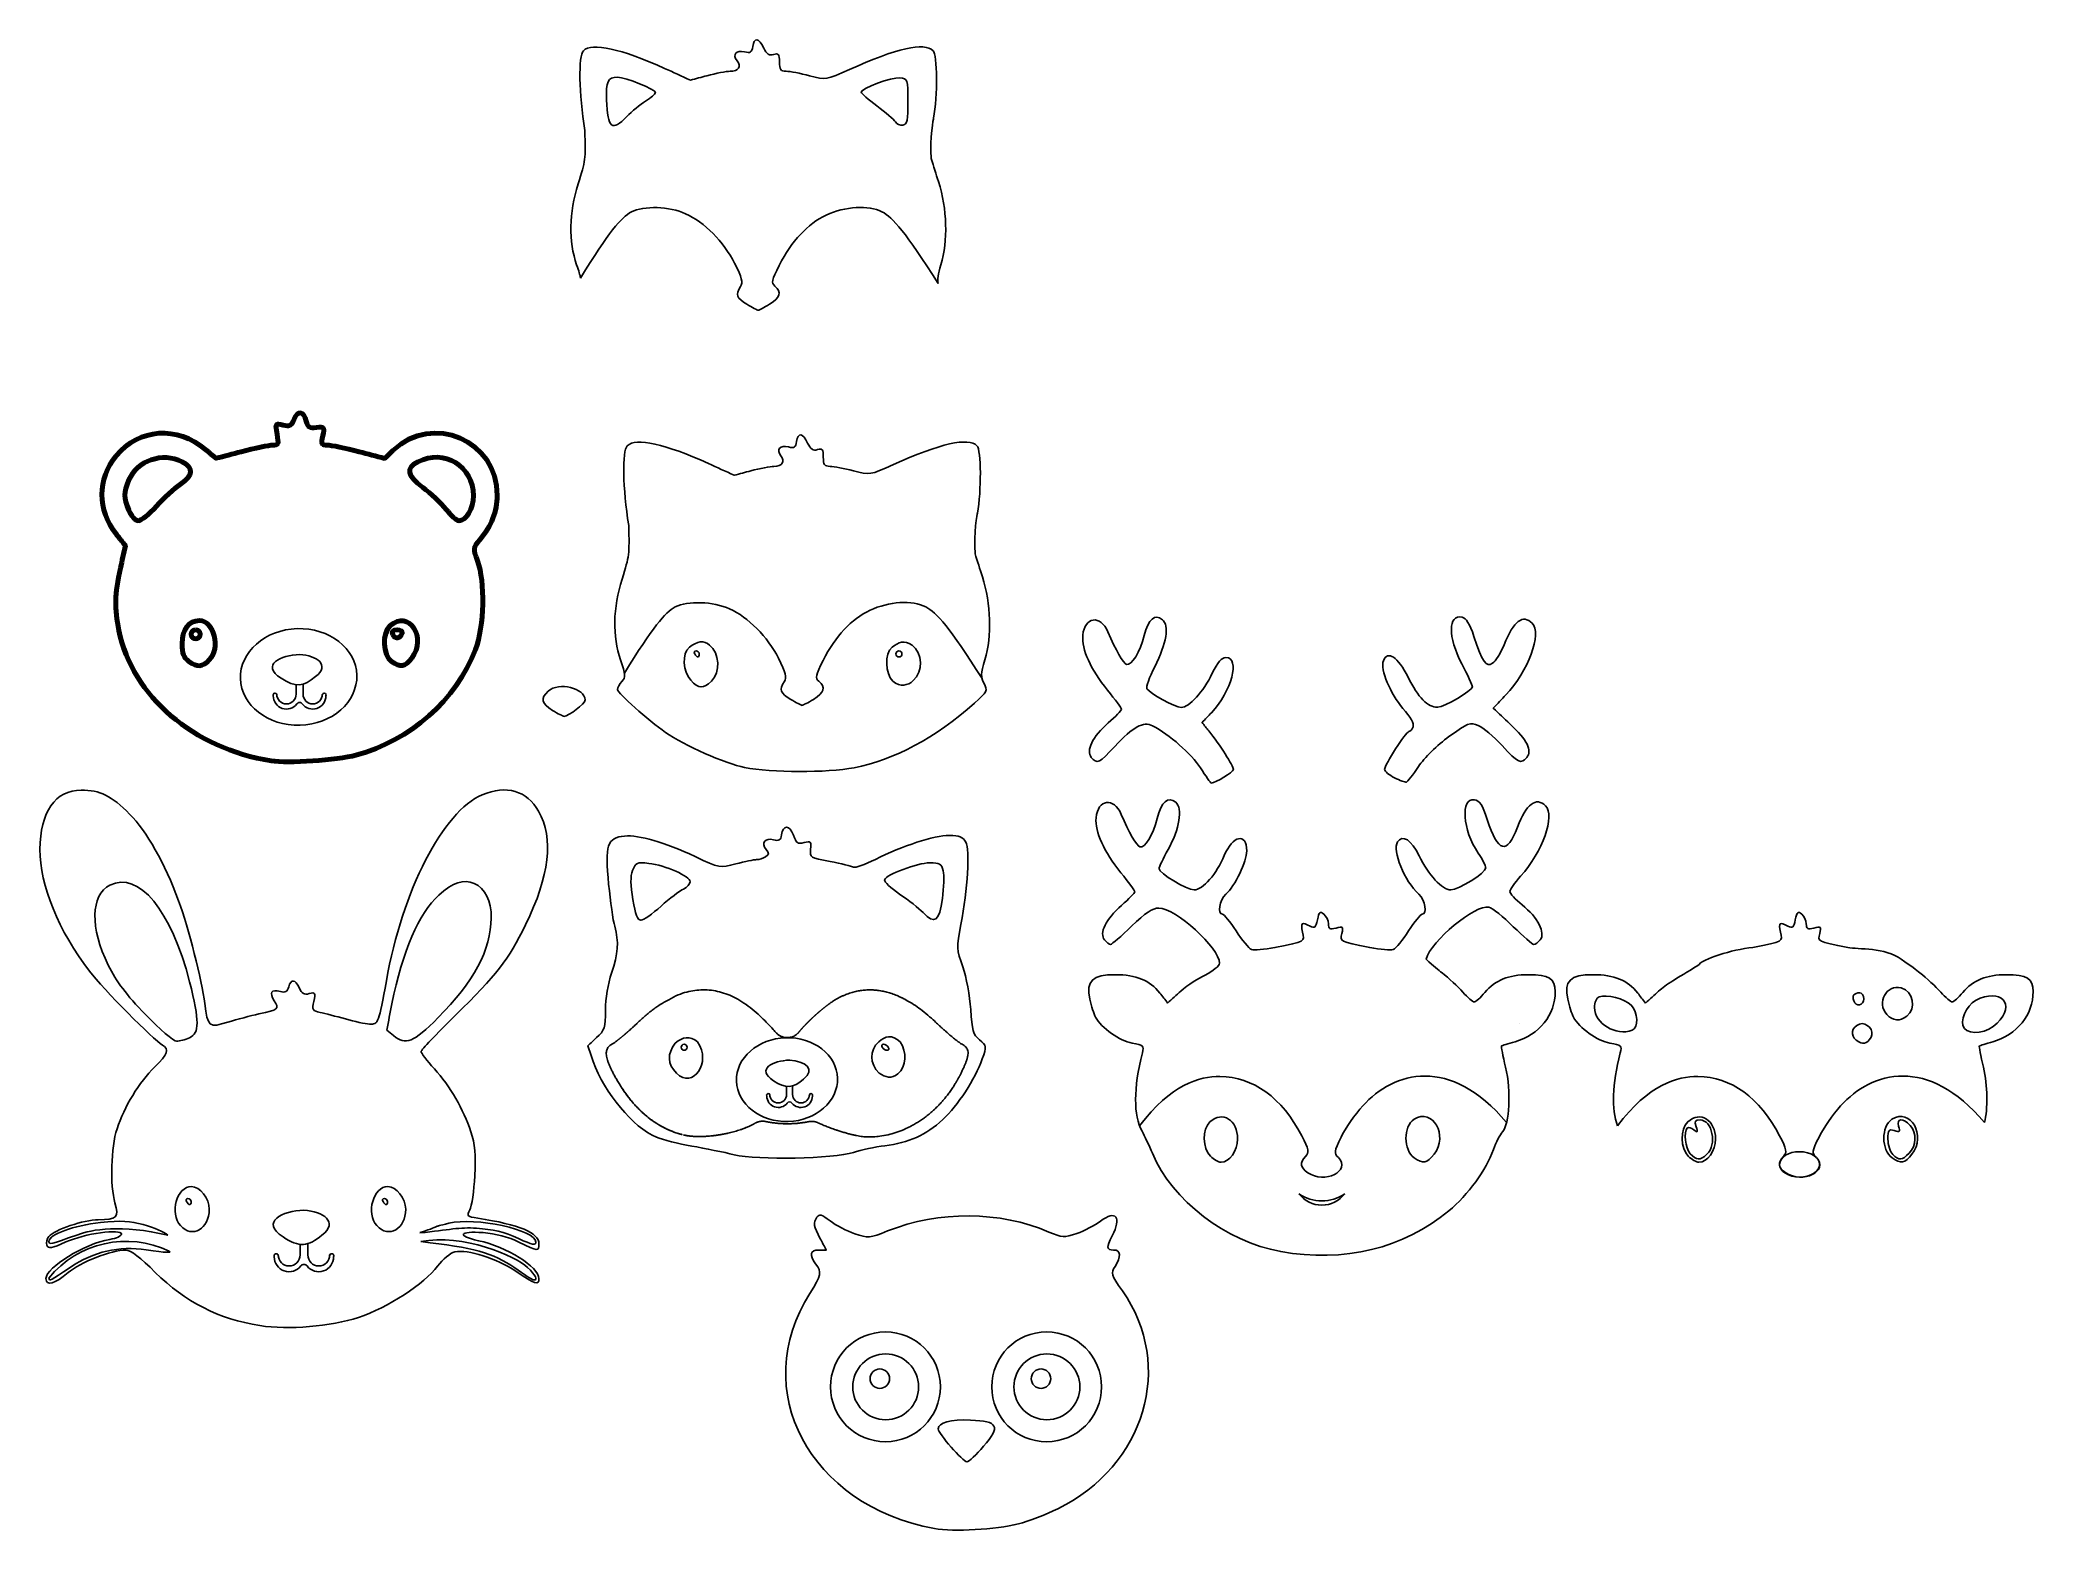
# Model space of a CAD drawing. Extents: x -922 to -254, y 133 to 631.
import ezdxf

# ---------------------------------------------------------------- set-up
doc = ezdxf.new("R2010")
doc.units = 0
doc.layers.get('0').update_dxf_attribs({"linetype": 'CONTINUOUS'})
doc.layers.add('CAPA_1', color=7, linetype='CONTINUOUS')

msp = doc.modelspace()

# ---------------------------------------------------------------- linework, layer by layer
at = {"linetype": 'Continuous'}
for p, q in [((-835.9516004085469, 415.4988453351029), (-835.9516004085469, 412.3396657963416)), ((-833.6472029174263, 415.7056862464241), (-833.6472029174263, 412.3396657963416)), ((-834.6417784415207, 228.2225870022433), (-834.6417784415207, 224.6581555912437)), ((-832.0417784415209, 228.455960962902), (-832.0417784415209, 224.6581555912437))]:
    msp.add_line(p, q, dxfattribs=at)
for points in [[(-677.3683523639842, 278.341507048252, 0.9999999999999998), (-671.7319110090411, 278.341507048252), (-671.7319110090411, 281.0833773644055)], [(-669.7319110090411, 281.2628957956814), (-669.7319110090411, 278.341507048252, 0.9999999999999998), (-664.095469654098, 278.341507048252)], [(-677.3365385131498, 277.9192455375755, 1.489741357126194), (-678.3683523639843, 277.841507048252, 0.7160318787381632), (-671.5243655131123, 275.5126557851229, -0.4922288534506005), (-669.9394565049699, 275.5126557851229, 0.7160318787381634), (-663.095469654098, 277.841507048252, 1.489741357126194), (-664.1272835049325, 277.9192455375755)]]:
    msp.add_lwpolyline(points, format="xyb", dxfattribs=at)
for centre, radius in [((-638.6446383210957, 180.5212480845382), 18.38495177927674), ((-584.6724429179014, 180.5212480845382), 18.38495177927674), ((-638.564458305555, 180.5203404045202), 11.03335021941797), ((-584.5922629023607, 180.5203404045202), 11.03335021941797), ((-640.5240431038811, 183.2502954095463), 3.254379718606177), ((-586.5518477006868, 183.2502954095463), 3.254379718606177)]:
    msp.add_circle(centre, radius, dxfattribs=at)
for centre, radius, start, end in [((-843.0220004399171, 412.0516161099516), 0.644098679665723, 342.0521781194667, 206.5650511770783), ((-839.1987507378418, 411.7635664235615), 4.399349074855275, 180, 322.4154839890206), ((-839.1987507378418, 412.3396657963416), 3.247150329294941, 180, 0), ((-834.7994016629865, 408.377505154191), 1.152198745560334, 37.58451601098172, 142.4154839890182), ((-830.4000525881313, 411.7635664235615), 4.399349074855275, 217.5845160109794, 0), ((-830.4000525881313, 412.3396657963416), 3.247150329294941, 180, 0), ((-826.5768028860563, 412.0516161099516), 0.644098679665723, 333.4349488229217, 197.947821880533), ((-492.5373418532474, 250.9073536564276), 9.595533525649627, 216.9279115850839, 323.0720884149152), ((-492.5373418532475, 256.1130431845267), 13.38641110931588, 235.0393698410499, 304.9606301589501), ((-892.8895832804066, 195.955941913088), 33.25210895233794, 64.25908072489663, 140.9088775615948), ((-842.6191522029469, 224.3331555912437), 0.7267220926874317, 342.0521781194675, 206.565051177078), ((-838.3054653222335, 224.0081555912437), 4.963686880713043, 180, 322.415483989021), ((-838.3054653222335, 224.6581555912437), 3.663686880713044, 180, 0), ((-833.3417784415207, 220.1877386127119), 1.3, 37.58451601098128, 142.4154839890187), ((-828.3780915608075, 224.0081555912437), 4.963686880713043, 217.584516010979, 0), ((-828.3780915608075, 224.6581555912437), 3.663686880713044, 180, 0), ((-824.0644046800946, 224.3331555912437), 0.7267220926874317, 333.434948822922, 197.9478218805325)]:
    msp.add_arc(centre, radius, start, end, dxfattribs=at)
for centre, major_axis, ratio in [((-835.1193856174397, 418.1052373947138), (-19.49714922552344, -0.5751528876508782), 0.8289352641824285), ((-671.6066555006367, 283.3454802087749), (-16.92168933584599, -0.4991785400453385), 0.8289352641824285), ((-332.5905426716079, 254.9703766635326), (-6.691744249933436, 0.0299727097940377), 0.6357213694554336)]:
    msp.add_ellipse(centre, major_axis=major_axis, ratio=ratio, dxfattribs=at)
at = {"layer": 'CAPA_1', "color": 7}
for p, q in [((-700.976495, 425.8046809999999), (-700.976495, 425.8046809999999)), ((-700.976495, 425.8046809999999), (-700.976495, 425.8046809999999)), ((-633.128394, 425.8046809999999), (-633.128394, 425.8046809999999)), ((-633.128394, 425.8046809999999), (-633.128394, 425.8046809999999)), ((-670.343584, 410.603709), (-670.343584, 410.603709)), ((-670.343584, 410.603709), (-670.343584, 410.603709)), ((-685.78666, 387.815712), (-685.78666, 387.815712)), ((-685.78666, 387.815712), (-685.78666, 387.815712)), ((-685.78666, 387.815712), (-685.78666, 387.815712)), ((-685.78666, 387.815712), (-685.78666, 387.815712)), ((-705.027128, 294.159112), (-705.027128, 294.159112)), ((-705.027128, 294.159112), (-705.027128, 294.159112)), ((-637.685357, 294.159112), (-637.685357, 294.159112)), ((-637.685357, 294.159112), (-637.685357, 294.159112))]:
    msp.add_line(p, q, dxfattribs=at)
at = {"layer": 'CAPA_1', "color": 7, "lineweight": 80}
for p, q in [((-822.959694, 407.0416419999999), (-822.959694, 407.0416419999999)), ((-822.959694, 407.0416419999999), (-822.959694, 407.0416419999999)), ((-844.267623, 390.003891), (-844.267623, 390.003891)), ((-844.267623, 390.003891), (-844.267623, 390.003891))]:
    msp.add_line(p, q, dxfattribs=at)
for points in [[(-800.4490699999999, 432.7034139999999), (-800.4490699999999, 432.7034139999999)], [(-871.8904119999999, 423.3304519999999), (-871.8904119999999, 423.3304519999999)], [(-804.042306, 423.3304519999999), (-804.042306, 423.3304519999999)], [(-823.28813, 405.7321319999999), (-823.28813, 405.7321319999999)], [(-822.959694, 407.0416419999999), (-822.959694, 407.0416419999999)], [(-822.30099, 406.4760109999999), (-822.30099, 406.4760109999999)], [(-844.267623, 390.003891), (-844.267623, 390.003891)]]:
    msp.add_lwpolyline(points, close=True, dxfattribs=at)
at = {"layer": 'CAPA_1', "color": 7}
for points in [[(-700.976495, 425.8046809999999), (-700.976495, 425.8046809999999)], [(-633.128394, 425.8046809999999), (-633.128394, 425.8046809999999)], [(-723.2191939999999, 343.567001), (-723.2191939999999, 343.567001)], [(-723.2191939999999, 343.567001), (-723.2191939999999, 343.567001)], [(-626.054443, 339.237986), (-626.054443, 339.237986)], [(-626.054443, 339.237986), (-626.054443, 339.237986)], [(-311.103078, 310.361644), (-311.103078, 310.361644)], [(-311.103078, 310.361644), (-311.103078, 310.361644)], [(-311.103078, 310.361644), (-311.103078, 310.361644)], [(-886.4180789999998, 305.150655), (-886.4180789999998, 305.150655)], [(-426.468223, 302.182483), (-426.468223, 302.182483)], [(-426.468223, 302.182483), (-426.468223, 302.182483)], [(-426.468223, 302.182483), (-426.468223, 302.182483)], [(-296.6831110000001, 304.538859), (-296.6831110000001, 304.538859)], [(-296.6831110000001, 304.538859), (-296.6831110000001, 304.538859)], [(-296.6831110000001, 304.538859), (-296.6831110000001, 304.538859)], [(-803.312544, 298.052734), (-803.312544, 298.052734)], [(-705.027128, 294.159112), (-705.027128, 294.159112)], [(-637.685357, 294.159112), (-637.685357, 294.159112)], [(-308.660943, 297.491528), (-308.660943, 297.491528)], [(-308.660943, 297.491528), (-308.660943, 297.491528)], [(-308.660943, 297.491528), (-308.660943, 297.491528)], [(-654.64738, 266.344245), (-654.64738, 266.344245)], [(-654.64738, 266.344245), (-654.64738, 266.344245)], [(-689.3309249999999, 258.213759), (-689.3309249999999, 258.213759)], [(-689.3309249999999, 258.213759), (-689.3309249999999, 258.213759)], [(-805.3379745958581, 242.513544), (-805.3379745958581, 242.513544)], [(-805.3379745958581, 242.513544), (-805.3379745958581, 242.513544)], [(-762.748645, 220.305645), (-762.748645, 220.305645)], [(-762.748645, 220.305645), (-762.748645, 220.305645)], [(-506.289249, 225.7989), (-506.289249, 225.7989)], [(-506.289249, 225.7989), (-506.289249, 225.7989)], [(-918.698012, 216.923244), (-918.698012, 216.923244)], [(-918.698012, 216.923244), (-918.698012, 216.923244)], [(-848.0825289999998, 201.017934), (-848.0825289999998, 201.017934)], [(-848.0825289999998, 201.017934), (-848.0825289999998, 201.017934)]]:
    msp.add_lwpolyline(points, close=True, dxfattribs=at)
for points, knots in [([(-620.9823641909763, 549.7620176523676), (-621.3224019224201, 551.1718509302272), (-621.0297277373917, 552.7336738887404), (-620.0509546391042, 556.0295652497139), (-617.6633186391043, 564.0695952497139), (-617.9841896391043, 574.727052249714), (-620.8893046391046, 583.875327249714), (-621.7038493057712, 586.4403459163806), (-622.5183939724378, 589.0053645830473), (-623.3329386391043, 591.5703832497138), (-623.8721085065342, 598.5189442899317), (-622.5459076391043, 605.118181249714), (-622.5459076391043, 605.118181249714), (-621.1582726391043, 612.5803082497139), (-621.2508376391042, 626.2524952497139), (-622.6988086391043, 627.700460249714), (-625.6062196391042, 630.6078762497141), (-634.9307356391043, 628.508781249714), (-650.6638416391044, 621.405082249714), (-658.5247926391042, 617.8557712497139), (-658.5455626391043, 617.852541249714), (-664.0609436391042, 619.320298249714), (-667.0991116391043, 620.128824249714), (-670.6101996391043, 620.7952772497139), (-671.8633656391042, 620.802364249714), (-673.7284176391044, 620.812207249714), (-674.1418446391044, 621.378005249714), (-674.1418446391044, 623.9205992497139), (-674.1418446391044, 626.5254182497139), (-674.4564366391044, 626.9269652497139), (-676.0908166391043, 626.408236249714), (-677.5442366391043, 625.9469372497139), (-678.3810346391042, 626.5016702497139), (-679.3819566391043, 628.590007249714), (-681.0298246391043, 632.028181249714), (-682.6370856391044, 632.2407172497141), (-683.0847216391044, 629.079643249714), (-683.3580986391044, 627.149161249714), (-683.8608326391043, 626.822633249714), (-685.8074656391043, 627.3112092497139), (-688.6216326391044, 628.017519249714), (-690.0054906391043, 626.390713249714), (-688.3190606391044, 624.358688249714), (-686.7682356391044, 622.4900632497139), (-687.8679516391041, 620.8174722497139), (-690.6573086391043, 620.802364249714), (-691.8776026391043, 620.795751249714), (-695.3712226391043, 620.126343249714), (-698.4209036391042, 619.3147792497139), (-700.269197305771, 618.822924249714), (-702.1174909724376, 618.331069249714), (-703.9657846391044, 617.8392142497141), (-706.843229305771, 619.152112249714), (-709.7206739724376, 620.465010249714), (-712.5981186391043, 621.7779082497138), (-726.9373486391042, 628.320506249714), (-736.9573886391044, 630.505171249714), (-739.7620976391044, 627.700460249714), (-741.5066156391043, 625.9559412497139), (-741.2828256391043, 613.3578072497138), (-739.2884376391044, 601.0357822497139), (-739.0230916391043, 591.2735142497139), (-739.0505846391042, 590.856197249714), (-741.4978766391043, 583.1091392497138), (-744.5793036391044, 573.354729249714), (-744.7633736391044, 563.9329372497139), (-742.0274046391042, 556.006071249714), (-741.3161067828512, 553.9452346912184), (-740.8962259086554, 552.5926684883225), (-740.7455238725153, 551.6115243231116)], [3.276608110602367, 3.276608110602367, 3.276608110602367, 3.276608110602367, 4, 4, 4, 5, 5, 5, 6, 6, 6, 7, 7, 7, 8, 8, 8, 9, 9, 9, 10, 10, 10, 11, 11, 11, 12, 12, 12, 13, 13, 13, 14, 14, 14, 15, 15, 15, 16, 16, 16, 17, 17, 17, 18, 18, 18, 19, 19, 19, 20, 20, 20, 21, 21, 21, 22, 22, 22, 23, 23, 23, 24, 24, 24, 25, 25, 25, 25.42531384779729, 25.42531384779729, 25.42531384779729, 25.42531384779729]), ([(-731.9979766391043, 611.2646622497139), (-732.2467056391043, 617.326151249714), (-731.5460776391043, 618.789067249714), (-728.3943406391044, 618.789067249714), (-725.5903516391043, 618.789067249714), (-715.6608326391043, 614.7998622497139), (-715.6608326391043, 613.6733512497138), (-715.6608326391043, 613.2360752497138), (-717.1418446391044, 611.9616652497139), (-718.9519716391043, 610.841331249714), (-720.7620986391044, 609.720996249714), (-723.5815316391044, 607.405341249714), (-725.2173786391043, 605.6954472497141), (-730.1943816391043, 600.4931392497139), (-731.6034756391043, 601.6504852497139), (-731.9979766391043, 611.2646622497139), (-731.6034756391043, 601.6504852497139), (-730.1943816391043, 600.4931392497139), (-725.2173786391043, 605.6954472497141), (-723.5815316391044, 607.405341249714), (-720.7620986391044, 609.720996249714), (-718.9519716391043, 610.841331249714), (-717.1418446391044, 611.9616652497139), (-715.6608326391043, 613.2360752497138), (-715.6608326391043, 613.6733512497138), (-715.6608326391043, 614.7998622497139), (-725.5903516391043, 618.789067249714), (-728.3943406391044, 618.789067249714)], [0, 0, 0, 0, 1, 1, 1, 2, 2, 2, 3, 3, 3, 4, 4, 4, 5, 5, 5, 6, 6, 6, 7, 7, 7, 8, 8, 8, 9, 9, 9, 9]), ([(-633.8144236391043, 618.596004249714), (-636.4959536391043, 618.905908249714), (-646.8000746391043, 615.1139482497139), (-646.8000746391043, 613.8172292497139), (-646.8000746391043, 613.4477412497139), (-644.4076676391043, 611.375994249714), (-641.4836176391043, 609.213351249714), (-638.5595666391043, 607.050708249714), (-635.7880746391043, 604.648733249714), (-635.3247316391042, 603.875630249714), (-634.8614006391043, 603.1025152497139), (-633.7221586391044, 602.616369249714), (-632.7930866391043, 602.7952852497139), (-631.3953036391043, 603.064480249714), (-631.1038706391043, 604.428521249714), (-631.1038706391043, 610.7016752497138), (-631.1038706391043, 618.1684502497139), (-631.1446896391043, 618.287457249714), (-633.8144236391043, 618.596004249714), (-636.4959536391043, 618.905908249714), (-646.8000746391043, 615.1139482497139), (-646.8000746391043, 613.8172292497139), (-646.8000746391043, 613.4477412497139), (-644.4076676391043, 611.375994249714), (-641.4836176391043, 609.213351249714), (-638.5595666391043, 607.050708249714), (-635.7880746391043, 604.648733249714), (-635.3247316391042, 603.875630249714), (-634.8614006391043, 603.1025152497139), (-633.7221586391044, 602.616369249714), (-632.7930866391043, 602.7952852497139), (-631.3953036391043, 603.064480249714), (-631.1038706391043, 604.428521249714), (-631.1038706391043, 610.7016752497138), (-631.1038706391043, 618.1684502497139), (-631.1446896391043, 618.287457249714), (-633.8144236391043, 618.596004249714)], [0, 0, 0, 0, 1, 1, 1, 2, 2, 2, 3, 3, 3, 4, 4, 4, 5, 5, 5, 6, 6, 6, 7, 7, 7, 8, 8, 8, 9, 9, 9, 10, 10, 10, 11, 11, 11, 12, 12, 12, 12]), ([(-685.0279216391043, 542.828603249714), (-688.5850856391042, 544.9974532497139), (-688.9302206391043, 545.9391842497139), (-687.1894606391044, 548.726596249714), (-686.2864836391042, 550.172501249714), (-686.6754556391041, 551.744267249714), (-689.1282656391044, 556.560956249714), (-692.8004886391042, 563.772085249714), (-699.3136326391044, 570.3354062497139), (-705.5342506391042, 573.1433162497138), (-710.9572176391043, 575.591194249714), (-719.5915056391043, 575.882476249714), (-723.7031516391042, 573.756257249714), (-727.1024412501198, 571.9984218830855), (-731.3630521903298, 566.791717709697), (-740.7455238725153, 551.6115243231116)], [0, 0, 0, 0, 1, 1, 1, 2, 2, 2, 3, 3, 3, 4, 4, 4, 4.95587103702057, 4.95587103702057, 4.95587103702057, 4.95587103702057]), ([(-685.0280476391044, 542.828603249714), (-683.2179206391042, 541.724948249714), (-681.5090606391044, 540.821960249714), (-681.2305796391043, 540.821960249714), (-680.9520986391044, 540.821960249714), (-679.2432376391043, 541.724948249714), (-677.4331126391043, 542.828603249714), (-673.8693536391044, 545.0014722497139), (-673.2893336391043, 546.9473772497139), (-675.6271176391043, 548.8875702497138), (-676.9120876391044, 549.953989249714), (-676.7196236391043, 550.8920642497139), (-674.1992896391043, 555.8470022497139), (-670.0185896391043, 564.066171249714), (-664.7709146391043, 569.676966249714), (-658.4816576391044, 572.6522672497139), (-652.2050496391043, 575.621573249714), (-644.2990946391043, 576.0980712497139), (-639.8116216391043, 573.7775032497138), (-636.2107168894808, 571.9154025495645), (-631.8328022173164, 566.9143186020046), (-620.9823641909763, 549.7620176523676)], [0, 0, 0, 0, 1, 1, 1, 2, 2, 2, 3, 3, 3, 4, 4, 4, 5, 5, 5, 6, 6, 6, 6.90935451536982, 6.90935451536982, 6.90935451536982, 6.90935451536982]), ([(-685.78666, 387.815712), (-676.86989, 386.03514), (-658.2472889999999, 385.995396), (-649.141971, 387.737532), (-635.6809389999999, 390.313054), (-621.975512, 397.66386), (-608.838256, 409.3541379999999), (-604.5630459999999, 413.1584619999999), (-604.3739019999999, 413.544671), (-605.633414, 415.898079), (-606.761572, 418.006089), (-606.71965, 419.2485079999999), (-605.366617, 423.8046709999999), (-602.9789809999999, 431.8447009999999), (-603.2998519999999, 442.502158), (-606.2049670000002, 451.650433), (-607.0195116666667, 454.2154516666666), (-607.8340563333334, 456.7804703333333), (-608.6486009999999, 459.3454889999998), (-609.1877708674299, 466.2940500402177), (-607.86157, 472.893287), (-607.86157, 472.893287), (-606.4739349999999, 480.3554139999999), (-606.5665, 494.0276009999999), (-608.0144709999998, 495.475566), (-610.9218819999999, 498.382982), (-620.246398, 496.2838869999999), (-635.979504, 489.180188), (-643.840455, 485.6308769999999), (-643.861225, 485.627647), (-649.3766059999999, 487.0954039999999), (-652.414774, 487.90393), (-655.925862, 488.5703829999999), (-657.179028, 488.5774699999999), (-659.04408, 488.587313), (-659.4575070000001, 489.153111), (-659.4575070000001, 491.6957049999999), (-659.4575070000001, 494.3005239999999), (-659.772099, 494.702071), (-661.406479, 494.183342), (-662.859899, 493.7220429999999), (-663.6966969999999, 494.2767759999999), (-664.697619, 496.365113), (-666.345487, 499.803287), (-667.952748, 500.0158230000001), (-668.400384, 496.854749), (-668.673761, 494.924267), (-669.176495, 494.597739), (-671.123128, 495.0863149999999), (-673.937295, 495.7926249999999), (-675.3211529999999, 494.165819), (-673.6347229999999, 492.1337939999999), (-672.083898, 490.2651689999999), (-673.1836139999999, 488.5925779999999), (-675.972971, 488.5774699999999), (-677.193265, 488.570857), (-680.6868849999998, 487.901449), (-683.7365659999999, 487.0898849999999), (-685.5848596666666, 486.59803), (-687.4331533333332, 486.106175), (-689.2814470000001, 485.6143200000001), (-692.1588916666666, 486.9272180000001), (-695.0363363333333, 488.240116), (-697.913781, 489.5530139999999), (-712.253011, 496.095612), (-722.2730509999999, 498.2802769999999), (-725.07776, 495.475566), (-726.822278, 493.7310469999999), (-726.5984879999999, 481.1329129999999), (-724.6040999999999, 468.8108879999999), (-724.338754, 459.0486199999999), (-724.3662469999999, 458.631303), (-726.813539, 450.884245), (-729.894966, 441.129835), (-730.079036, 431.7080429999999), (-727.343067, 423.7811769999999), (-725.67066, 418.935728), (-725.609254, 418.005714), (-726.8698009999999, 416.6128319999999), (-727.666458, 415.7325379999999), (-728.318268, 414.517085), (-728.318268, 413.91184), (-728.318268, 412.7497649999999), (-717.9625399999999, 403.452366), (-712.337254, 399.564054), (-705.960667, 395.156418), (-692.319158, 389.120236), (-685.786622, 387.81574)], [0, 0, 0, 0, 1, 1, 1, 2, 2, 2, 3, 3, 3, 4, 4, 4, 5, 5, 5, 6, 6, 6, 7, 7, 7, 8, 8, 8, 9, 9, 9, 10, 10, 10, 11, 11, 11, 12, 12, 12, 13, 13, 13, 14, 14, 14, 15, 15, 15, 16, 16, 16, 17, 17, 17, 18, 18, 18, 19, 19, 19, 20, 20, 20, 21, 21, 21, 22, 22, 22, 23, 23, 23, 24, 24, 24, 25, 25, 25, 26, 26, 26, 27, 27, 27, 28, 28, 28, 29, 29, 29, 29]), ([(-670.343584, 410.603709), (-673.900748, 412.7725589999999), (-674.245883, 413.7142899999999), (-672.505123, 416.501702), (-671.602146, 417.9476069999999), (-671.9911179999999, 419.519373), (-674.443928, 424.336062), (-678.116151, 431.547191), (-684.629295, 438.1105119999999), (-690.849913, 440.9184219999999), (-696.2728799999999, 443.3663), (-704.907168, 443.657582), (-709.018814, 441.5313629999999), (-712.4181036110155, 439.7735276333715), (-716.6787145512254, 434.566823459983), (-726.0611862334108, 419.3866300733975)], [0, 0, 0, 0, 1, 1, 1, 2, 2, 2, 3, 3, 3, 4, 4, 4, 4.95587103702057, 4.95587103702057, 4.95587103702057, 4.95587103702057]), ([(-670.3437100000001, 410.603709), (-668.533583, 409.500054), (-666.824723, 408.597066), (-666.5462419999999, 408.597066), (-666.2677610000001, 408.597066), (-664.5589, 409.500054), (-662.748775, 410.603709), (-659.1850159999999, 412.7765779999999), (-658.604996, 414.7224829999999), (-660.9427799999999, 416.6626759999999), (-662.22775, 417.729095), (-662.035286, 418.6671699999999), (-659.5149519999999, 423.6221079999999), (-655.334252, 431.8412769999999), (-650.0865769999998, 437.4520719999999), (-643.79732, 440.427373), (-637.5207119999999, 443.396679), (-629.614757, 443.8731769999999), (-625.127284, 441.5526089999999), (-621.5263792503764, 439.6905082998505), (-617.1484645782122, 434.6894243522905), (-606.298026551872, 417.5371234026536)], [0, 0, 0, 0, 1, 1, 1, 2, 2, 2, 3, 3, 3, 4, 4, 4, 5, 5, 5, 6, 6, 6, 6.90935451536982, 6.90935451536982, 6.90935451536982, 6.90935451536982]), ([(-561.8497990086059, 394.840047632594), (-566.9887460086057, 389.261263632594), (-567.8096080086058, 388.881616632594), (-569.7299920086059, 391.195540632594), (-571.6143370086058, 393.466032632594), (-569.3400470086059, 398.071793632594), (-564.0238850086058, 402.7512776325939), (-561.593040008606, 404.890983632594), (-559.6041700086059, 406.9324226325939), (-559.6041700086059, 407.287793632594), (-559.6041700086059, 407.6431666325939), (-561.7050310086059, 410.5132226325939), (-564.2727580086059, 413.665686632594), (-569.9301550086058, 420.6114496325938), (-572.9712280086057, 427.354618632594), (-572.5648370086059, 432.0522896325939), (-572.0252530086058, 438.2895556325939), (-566.6424880086058, 439.0326836325939), (-564.1611330086059, 433.2124926325939), (-561.5753600086057, 427.147388632594), (-558.9925330086058, 422.6579196325939), (-557.8965540086058, 422.323419632594), (-556.225383008606, 421.8133626325939), (-553.3908740086059, 426.4536776325939), (-551.9804220086058, 432.0085736325939), (-550.5892040086059, 437.487773632594), (-548.4362620086058, 439.3496876325939), (-545.913152008606, 437.2556926325939), (-543.5155320086058, 435.265847632594), (-544.4714510086059, 429.4439766325939), (-548.4985080086058, 421.5100326325939), (-550.272078008606, 418.0158246325939), (-551.445556008606, 414.7077336325939), (-551.1062540086059, 414.1587196325939), (-550.0749960086059, 412.4901136325939), (-541.6487250086058, 407.9053126325939), (-539.6133050086058, 407.9053126325939), (-536.9481800086058, 407.9053126325939), (-532.224708008606, 413.1081486325939), (-529.2244220086058, 419.3485326325939), (-527.4230870086058, 423.0951866325939), (-526.1085350086058, 424.6141736325939), (-524.6674600086058, 424.6141736325939), (-519.7627830086059, 424.6141736325939), (-522.7480590086059, 413.2724106325939), (-529.5317150086059, 406.1336986325939), (-530.5740266752725, 405.0368342992605), (-531.6163383419391, 403.9399699659273), (-532.6586500086057, 402.8431056325939), (-531.9081490086058, 401.9146532992606), (-531.1576480086057, 400.9862009659273), (-530.4071470086058, 400.057748632594), (-526.6888570086059, 395.4578306325939), (-522.1358150086058, 388.344422632594), (-522.1358150086058, 387.135114632594), (-522.1358150086058, 386.2529906325939), (-528.1473190086058, 382.5888566325939), (-529.5945590086058, 382.5888566325939), (-529.7603290086059, 382.5888566325939), (-531.3848590086059, 384.886577632594), (-533.2045940086059, 387.694912632594), (-536.2390250086058, 392.377820632594), (-543.6279570086059, 398.857210632594), (-549.2152790086058, 401.7347506325939), (-552.3073080086058, 403.3271866325939), (-555.7748840086059, 401.4349246325939), (-561.8497990086059, 394.840047632594)], [0, 0, 0, 0, 1, 1, 1, 2, 2, 2, 3, 3, 3, 4, 4, 4, 5, 5, 5, 6, 6, 6, 7, 7, 7, 8, 8, 8, 9, 9, 9, 10, 10, 10, 11, 11, 11, 12, 12, 12, 13, 13, 13, 14, 14, 14, 15, 15, 15, 16, 16, 16, 17, 17, 17, 18, 18, 18, 19, 19, 19, 20, 20, 20, 21, 21, 21, 22, 22, 22, 22]), ([(-468.2117640086058, 384.3601076325939), (-470.0218920086059, 385.258902632594), (-471.5029040086058, 386.495479632594), (-471.5029040086058, 387.1080586325939), (-471.5029040086058, 388.680776632594), (-464.4317160086059, 399.804047632594), (-463.4319280086058, 399.804047632594), (-462.9774860086059, 399.804047632594), (-462.3272690086059, 400.5295476325939), (-461.9869960086059, 401.4162696325939), (-461.5922910086059, 402.4448576325939), (-462.8163530086059, 404.6735266325939), (-465.3683110086059, 407.5727066325939), (-469.6292540086059, 412.4133826325939), (-473.0068930086058, 420.6364826325938), (-471.9092250086058, 423.4969776325939), (-470.5136500086059, 427.133779632594), (-467.0758250086058, 424.8596426325939), (-463.6903290086059, 418.060158632594), (-460.2428130086058, 411.1361076325939), (-457.1234520086059, 407.9524836325939), (-453.7813850086059, 407.9470746325939), (-451.5136690086059, 407.9431066325939), (-442.1358160086058, 413.5036126325939), (-442.1358160086058, 414.8518236325939), (-442.1358160086058, 415.3285946325939), (-443.7307520086059, 418.7785876325939), (-445.6801210086059, 422.5184856325939), (-450.3913620086058, 431.5570906325939), (-450.3332230086059, 439.0326126325939), (-445.5587700086058, 438.120664632594), (-444.2514400086059, 437.8709606325939), (-443.0201380086058, 435.855743632594), (-441.6294830086059, 431.6897466325939), (-438.7041570086059, 422.9263266325939), (-437.5916810086059, 421.3235496325939), (-435.3786390086058, 422.683966632594), (-434.3875190086059, 423.2932426325939), (-432.6543150086059, 426.0750536325939), (-431.5270950086058, 428.865779632594), (-428.2793370086059, 436.9063846325939), (-425.2452620086058, 439.2172926325939), (-422.0851800086059, 436.0572106325939), (-418.7422340086058, 432.7142646325939), (-423.4433770086059, 419.961706632594), (-430.9250990086058, 412.0776466325939), (-432.3280700086058, 410.599229632594), (-433.7310410086058, 409.120812632594), (-435.1340120086058, 407.642395632594), (-433.3004856752725, 405.9140622992607), (-431.4669593419392, 404.1857289659273), (-429.6334330086058, 402.457395632594), (-423.6933340086058, 396.8580826325939), (-422.0018500086058, 393.493191632594), (-423.9482990086059, 391.1478536325939), (-425.8646320086058, 388.838810632594), (-426.8371200086058, 389.311337632594), (-432.1849770086059, 395.150112632594), (-434.9418680086058, 398.160066632594), (-438.5365530086058, 401.1774136325938), (-440.1731700086059, 401.8553276325939), (-442.9680260086058, 403.0129886325939), (-443.5641570086058, 402.786131632594), (-449.9840970086059, 398.121716632594), (-453.8115010086058, 395.340918632594), (-458.3032460086058, 390.9420216325939), (-460.1914490086058, 388.125372632594), (-462.0460920086058, 385.358770632594), (-463.8688770086059, 383.012108632594), (-464.242081008606, 382.910557632594), (-464.6152760086058, 382.8090206325939), (-466.4016360086058, 383.4613126325939), (-468.2117610086058, 384.3601076325939)], [0, 0, 0, 0, 1, 1, 1, 2, 2, 2, 3, 3, 3, 4, 4, 4, 5, 5, 5, 6, 6, 6, 7, 7, 7, 8, 8, 8, 9, 9, 9, 10, 10, 10, 11, 11, 11, 12, 12, 12, 13, 13, 13, 14, 14, 14, 15, 15, 15, 16, 16, 16, 17, 17, 17, 18, 18, 18, 19, 19, 19, 20, 20, 20, 21, 21, 21, 22, 22, 22, 23, 23, 23, 24, 24, 24, 24]), ([(-697.551219, 428.755354), (-694.164485, 426.091354), (-693.837305, 419.779312), (-696.925862, 416.690756), (-699.554216, 414.062402), (-701.1381349999999, 414.135374), (-703.837953, 417.009186), (-706.5734259999999, 419.9209739999999), (-706.8045549999999, 425.846665), (-704.2676339999999, 428.025348), (-701.8059128515731, 430.0252657589216), (-699.2659559667633, 430.5412640408307), (-697.551219, 428.755354)], [0, 0, 0, 0, 1, 1, 1, 2, 2, 2, 3, 3, 3, 4, 4, 4, 4]), ([(-636.166369, 416.690756), (-638.772769, 419.297156), (-638.919757, 425.8781799999999), (-636.419531, 428.025348), (-634.2595611647728, 429.7582074041932), (-632.3201160358705, 430.491196477299), (-629.703116, 428.755354), (-626.156736, 425.9657739999999), (-626.0041079999999, 420.0539749999999), (-629.3961889999999, 416.8672719999999), (-631.1145106297811, 415.2031223814957), (-633.735387303339, 414.6272014794353), (-636.166366, 416.6907589999999)], [0, 0, 0, 0, 1, 1, 1, 2, 2, 2, 3, 3, 3, 4, 4, 4, 4]), ([(-841.002722238478, 417.6728194489475), (-836.2402361742784, 414.501755525173), (-833.4981977566183, 414.7900341556839), (-829.4572970363727, 418.2493767099691), (-824.4061752064418, 421.99699890661), (-829.0243447445671, 425.3122031574848), (-834.7970573456196, 425.6004817879955), (-829.0243447445671, 425.3122031574848), (-824.4061752064418, 421.99699890661), (-829.4572970363727, 418.2493767099691), (-833.4981977566183, 414.7900341556839), (-836.2402361742784, 414.501755525173), (-841.002722238478, 417.6728194489475), (-847.929977902458, 422.1411382218654), (-841.1470414781359, 425.4563424727401), (-834.7970573456196, 425.6004817879955), (-841.1470414781359, 425.4563424727401), (-847.929977902458, 422.1411382218654), (-841.002722238478, 417.6728194489475)], [0, 0, 0, 0, 1, 1, 1, 2, 2, 2, 3, 3, 3, 4, 4, 4, 5, 5, 5, 6, 6, 6, 6]), ([(-702.495482, 425.8046809999999), (-702.8397049999999, 426.3616429999999), (-702.638753, 426.817338), (-702.04892, 426.817338), (-701.4590870000001, 426.817338), (-700.976495, 426.3616429999999), (-700.976495, 425.8046809999999), (-700.976495, 425.2477179999999), (-701.177446, 424.792023), (-701.4230570000001, 424.792023), (-701.668667, 424.792023), (-702.151259, 425.2477179999999), (-702.495482, 425.8046809999999)], [0, 0, 0, 0, 1, 1, 1, 2, 2, 2, 3, 3, 3, 4, 4, 4, 4]), ([(-634.141052, 426.817338), (-633.584089, 426.817338), (-633.128394, 426.3616429999999), (-633.128394, 425.8046809999999), (-633.128394, 425.2477179999999), (-633.584089, 424.792023), (-634.141052, 424.792023), (-634.698014, 424.792023), (-635.153712, 425.2477179999999), (-635.153712, 425.8046809999999), (-635.153712, 426.3616429999999), (-634.698014, 426.817338), (-634.141052, 426.817338)], [0, 0, 0, 0, 1, 1, 1, 2, 2, 2, 3, 3, 3, 4, 4, 4, 4]), ([(-751.5417755247471, 413.3588609627241), (-748.0584235247471, 416.511252962724), (-739.2164485247471, 414.3925909627241), (-739.2164485247471, 410.4055339627241), (-739.2164485247471, 409.163536962724), (-744.7013405247471, 404.9157919627241), (-746.3050565247471, 404.9157919627241), (-746.583538524747, 404.9157919627241), (-748.2923985247471, 405.8187799627241), (-750.102525524747, 406.9224349627241)], [6, 6, 6, 6, 7, 7, 7, 8, 8, 8, 9, 9, 9, 9]), ([(-782.814013, 225.647527), (-784.406154, 225.304036), (-786.797243, 223.343751), (-788.5821540000001, 220.918657), (-792.968919, 214.958486), (-805.2629559999999, 206.985232), (-815.0302659999999, 203.765811), (-824.364422, 200.689172), (-838.5286369999999, 199.511575), (-848.0825289999998, 201.017934), (-861.869693, 203.19171), (-873.1097009999999, 208.911515), (-883.1008289999997, 218.838059), (-887.9922230000001, 223.697826), (-891.4216449999999, 226.311012), (-892.9079769999998, 226.311012), (-897.765644, 226.311012), (-908.2531220000001, 222.220794), (-912.319064, 218.7405009999999), (-916.741103, 214.955396), (-919.710669, 214.151346), (-919.710669, 216.739114), (-919.710669, 220.513552), (-906.808697, 228.442252), (-898.337951, 229.873371), (-896.168897, 230.239831), (-894.3942129999999, 231.017695), (-894.3942129999999, 231.601958), (-894.3942129999999, 233.540541), (-906.977149, 231.789044), (-913.061472, 229.003557), (-917.8481339999998, 226.812146), (-918.8829609999999, 226.627336), (-919.362952, 227.878172), (-919.6788189999999, 228.70131), (-919.38903, 230.035314), (-918.7190449999999, 230.842627), (-916.8591089999999, 233.083721), (-906.9923789999998, 236.4357), (-902.204328, 236.453097), (-895.9908929999999, 236.475774), (-895.225456, 237.23981), (-896.595704, 242.052075), (-898.3094089999998, 248.070546), (-897.96875, 260.611466), (-895.9204689999999, 266.910069), (-893.5676670000001, 274.145088), (-888.413457, 282.581167), (-883.322756, 287.529188), (-878.9114490000001, 291.816853), (-878.30293, 293.554018), (-880.735433, 294.915314), (-883.588209, 296.511812), (-900.6295579999999, 313.760599), (-905.121547, 319.598272), (-915.4914489999999, 333.074747), (-921.7504939999999, 348.453845), (-921.7137460000001, 360.366979), (-921.6750529999998, 372.914433), (-916.583737, 380.235061), (-907.8960099999999, 380.235061), (-901.65784, 380.235061), (-897.7395769999999, 378.29427), (-891.687742, 372.206806), (-885.9682119999998, 366.453604), (-879.965181, 355.816114), (-875.304213, 343.174898), (-871.992527, 334.193117), (-867.503197, 316.58451), (-866.5388329999998, 308.794232), (-865.5676869999998, 300.949146), (-865.1555060000001, 300.618442), (-858.788206, 302.57566), (-855.81455, 303.489714), (-851.1438249999999, 304.722422), (-848.4088279999999, 305.315022), (-841.837748, 306.738788), (-841.4977179999998, 307.031284), (-843.2697800000001, 309.735791), (-845.059552, 312.467315), (-844.315835, 313.577379), (-841.217091, 312.7996490000001), (-839.5317330000001, 312.376652), (-838.836899, 312.759142), (-838.4242589999999, 314.337076), (-837.69222, 317.136387), (-836.238042, 316.992662), (-834.8679269999999, 313.985582), (-834.027968, 312.142079), (-833.2056879999999, 311.676103), (-831.5545179999999, 312.107902), (-829.554174, 312.631002), (-829.4199759999999, 312.40146), (-830.049769, 309.534038), (-830.6788029999999, 306.6700990000001), (-830.4832690000001, 306.333198), (-827.8841789999999, 305.802626), (-826.312796, 305.481847), (-822.5207969999999, 304.513523), (-819.457506, 303.650799), (-816.394215, 302.788074), (-812.7663870000001, 302.008368), (-811.3956519999998, 301.91813), (-808.475916, 301.725913), (-808.202812, 302.4278220000001), (-805.7463870000001, 316.437593), (-800.4919070000001, 346.405482), (-786.660423, 373.234796), (-773.667249, 378.662352), (-765.535745, 382.059071), (-758.6551789999999, 380.060872), (-754.7876139999998, 373.179467), (-749.649223, 364.036935), (-751.076433, 351.563627), (-759.140283, 335.138576), (-764.896878, 323.413126), (-768.741647, 318.459569), (-782.730794, 304.744802), (-789.006438, 298.5922569999999), (-794.14105, 293.190849), (-794.14105, 292.741693), (-794.14105, 292.292541), (-792.132554, 289.691113), (-789.677719, 286.960742), (-784.3616279999999, 281.047972), (-779.922298, 273.403701), (-777.453092, 265.910627), (-776.0619519999999, 261.689066), (-775.7626899999999, 258.343021), (-776.1367159999999, 251.192358), (-776.402946, 246.102333), (-777.1496599999999, 240.949573), (-777.79605, 239.741785), (-778.888454, 237.70059), (-778.7029150000001, 237.504713), (-775.163775, 236.962899), (-761.147107, 234.817067), (-754.647381, 232.088825), (-754.647381, 228.351214), (-754.647381, 225.75725), (-754.874578, 225.777767), (-761.3764439999999, 228.958829), (-764.789649, 230.628753), (-769.221386, 231.801948), (-773.37612, 232.135447), (-781.3734969999999, 232.7774), (-782.341943, 231.039488), (-774.8787519999998, 229.438911), (-765.504808, 227.42856), (-754.647381, 220.611801), (-754.647381, 216.736784), (-754.647381, 214.374606), (-755.9711570000001, 214.793949), (-762.421303, 219.199416), (-768.7788239999999, 223.541623), (-778.430095, 226.593332), (-782.814013, 225.647527)], [0, 0, 0, 0, 1, 1, 1, 2, 2, 2, 3, 3, 3, 4, 4, 4, 5, 5, 5, 6, 6, 6, 7, 7, 7, 8, 8, 8, 9, 9, 9, 10, 10, 10, 11, 11, 11, 12, 12, 12, 13, 13, 13, 14, 14, 14, 15, 15, 15, 16, 16, 16, 17, 17, 17, 18, 18, 18, 19, 19, 19, 20, 20, 20, 21, 21, 21, 22, 22, 22, 23, 23, 23, 24, 24, 24, 25, 25, 25, 26, 26, 26, 27, 27, 27, 28, 28, 28, 29, 29, 29, 30, 30, 30, 31, 31, 31, 32, 32, 32, 33, 33, 33, 34, 34, 34, 35, 35, 35, 36, 36, 36, 37, 37, 37, 38, 38, 38, 39, 39, 39, 40, 40, 40, 41, 41, 41, 42, 42, 42, 43, 43, 43, 44, 44, 44, 45, 45, 45, 46, 46, 46, 47, 47, 47, 48, 48, 48, 49, 49, 49, 50, 50, 50, 51, 51, 51, 52, 52, 52, 52]), ([(-565.2795339999999, 330.107567), (-567.163879, 332.378059), (-564.889589, 336.98382), (-559.5734269999999, 341.663304), (-557.142582, 343.80301), (-555.153712, 345.844449), (-555.153712, 346.19982), (-555.153712, 346.555193), (-557.254573, 349.425249), (-559.8223, 352.577713), (-565.4796969999999, 359.523476), (-568.5207699999999, 366.2666450000001), (-568.114379, 370.964316), (-567.5747949999999, 377.201582), (-562.1920299999999, 377.94471), (-559.710675, 372.124519), (-557.1249019999998, 366.059415), (-554.542075, 361.569946), (-553.446096, 361.235446), (-551.7708859999999, 360.724156), (-549.109551, 365.110676), (-547.6690629999999, 370.757339), (-546.245589, 376.33735), (-544.011412, 378.282969), (-541.459383, 376.164975), (-539.0367079999999, 374.154333), (-540.1695909999999, 367.145036), (-544.019888, 360.322676), (-545.687799, 357.367314), (-547.052445, 354.487527), (-547.052445, 353.923152), (-547.052445, 352.419588), (-537.7983309999998, 346.859062), (-535.2586129999999, 346.83658), (-532.462127, 346.811635), (-527.669053, 352.277918), (-525.1892259999998, 358.31984), (-522.40235, 365.109866), (-517.685357, 366.095911), (-517.685357, 359.888468), (-517.685357, 356.332652), (-521.6333469999998, 348.133703), (-524.664507, 345.394565), (-526.818351, 343.448235), (-527.635483, 338.7160740000001), (-525.817743, 338.7160740000001), (-525.277894, 338.7160740000001), (-523.2226339999999, 336.193665), (-521.2505029999999, 333.110727), (-519.2783689999999, 330.027789), (-516.963212, 327.236153), (-516.1057030000001, 326.907102), (-515.2482029999999, 326.578048), (-511.721175, 326.868919), (-508.267879, 327.553594), (-497.926573, 329.603791), (-498.2453259999999, 329.426402), (-498.970432, 332.727789), (-499.670694, 335.916062), (-499.3007900000001, 336.207447), (-496.473744, 334.694452), (-494.9211969999999, 333.863558), (-494.5384599999999, 334.19738), (-494.009116, 336.844134), (-493.479808, 339.490636), (-493.146371, 339.781533), (-491.8630199999999, 338.716437), (-491.027332, 338.022879), (-490.3435839999999, 336.550433), (-490.3435839999999, 335.444326), (-490.3435839999999, 333.799415), (-489.877926, 333.5501), (-487.7861779999999, 334.07509), (-485.476557, 334.654767), (-485.288649, 334.478424), (-485.846685, 332.25503), (-486.535544, 329.510384), (-486.663403, 329.574484), (-476.469924, 327.553594), (-473.016628, 326.868965), (-469.4896009999999, 326.578048), (-468.632103, 326.907102), (-467.774595, 327.236153), (-465.4594349999999, 330.027789), (-463.487304, 333.110727), (-461.51517, 336.193665), (-459.4599099999999, 338.7160740000001), (-458.9200629999999, 338.7160740000001), (-457.1043849999999, 338.7160740000001), (-457.918311, 343.447172), (-460.0687919999999, 345.39334), (-464.8880519999999, 349.754706), (-469.046979, 359.970097), (-467.182471, 362.866343), (-465.4963559999999, 365.48547), (-462.5264099999999, 363.590524), (-459.9638389999999, 358.260559), (-456.884719, 351.856196), (-452.216628, 346.810584), (-449.3946329999999, 346.83658), (-446.691574, 346.861525), (-437.685358, 352.508964), (-437.685358, 354.179061), (-437.685358, 354.884196), (-438.8168209999999, 357.126211), (-440.1997169999999, 359.16133), (-445.440203, 366.873401), (-446.1957579999999, 377.684923), (-441.4470289999999, 377.009663), (-439.680436, 376.758456), (-438.772346, 375.352801), (-437.1693389999999, 370.388115), (-433.580071, 359.2717990000001), (-430.530948, 358.505632), (-427.045946, 367.8443660000001), (-424.178461, 375.528336), (-420.772408, 378.10692), (-417.634724, 374.969237), (-414.321004, 371.655516), (-418.6046179999999, 359.571283), (-425.974119, 351.443517), (-427.959607, 349.253734), (-429.584094, 346.937593), (-429.584094, 346.29654), (-429.584094, 345.655485), (-427.73275, 343.643213), (-425.4700049999999, 341.824813), (-420.257115, 337.635629), (-417.546675, 332.41089), (-419.4171469999999, 330.157117), (-420.132699, 329.29492), (-421.092346, 328.589493), (-421.549682, 328.589493), (-422.0070289999999, 328.589493), (-425.10234, 331.260386), (-428.428154, 334.524804), (-431.753975, 337.789227), (-435.433844, 340.710837), (-436.605653, 341.017268), (-441.0552019999999, 342.180853), (-456.0506329999999, 329.757999), (-457.61902, 323.608893), (-454.941084, 321.164021), (-453.616524, 320.117469), (-452.291964, 319.070917), (-450.106435, 317.344113), (-446.9812609999999, 314.45026), (-445.347133, 312.640132), (-443.713005, 310.830007), (-441.974727, 309.348995), (-441.484288, 309.348995), (-440.993846, 309.348995), (-439.390111, 310.778048), (-437.9204299999999, 312.52466), (-434.4931980000001, 316.597691), (-429.9555599999999, 318.462917), (-423.4741, 318.462917), (-416.4102109999999, 318.462917), (-414.394223, 317.211171), (-414.394223, 312.825146), (-414.394223, 305.032912), (-419.7450869999999, 298.35739), (-427.857585, 296.028791), (-430.199569, 295.356557), (-432.238637, 294.72785), (-432.388845, 294.631668), (-432.5390529999999, 294.53546), (-431.923416, 291.313865), (-431.020755, 287.472509), (-429.132127, 279.435294), (-429.6594269999999, 268.518889), (-432.064653, 265.861145), (-432.8988599999999, 264.939352), (-434.261432, 262.257744), (-435.0925809999999, 259.902006), (-437.478375, 253.139961), (-443.575437, 244.767385), (-450.018717, 239.405238), (-465.089443, 226.863252), (-485.2593549999999, 221.98612), (-506.2892459999999, 225.798891), (-524.66639, 229.130717), (-542.669732, 242.89818), (-549.2808, 258.675265), (-550.3404360000001, 261.204035), (-551.887869, 264.517106), (-552.719546, 266.037644), (-555.646986, 271.3898069999999), (-555.6144419999999, 280.357047), (-552.624358, 292.270637), (-552.014992, 294.698546), (-552.2654919999999, 294.936854), (-556.065683, 295.544529), (-560.118251, 296.19256), (-566.378504, 300.661138), (-568.322433, 304.293402), (-568.8390929999999, 305.258788), (-569.693523, 307.970019), (-570.2211580000001, 310.318362), (-571.574392, 316.341147), (-569.3554259999999, 318.4629080000001), (-561.703507, 318.4629080000001), (-554.657136, 318.4629080000001), (-550.146453, 316.602848), (-546.788812, 312.31258), (-545.9130483333333, 311.193562), (-545.0372846666666, 310.074544), (-544.161521, 308.955526), (-542.6966203333332, 310.2869249999999), (-541.2317196666665, 311.618324), (-539.766819, 312.949723), (-537.349734, 315.146534), (-533.8137539999999, 317.2438213221789), (-531.6094089999999, 318.338150841769), (-528.963837, 319.7161959098746), (-526.799282, 321.394878), (-526.799282, 322.292194), (-526.799282, 327.357797), (-541.517649, 340.741389), (-547.088457, 340.741389), (-549.2266019999998, 340.741389), (-551.570329, 339.186827), (-556.2487899999999, 334.665439), (-559.7066519999998, 331.32367), (-562.86968, 328.589493), (-563.2777299999999, 328.589493), (-563.685783, 328.589493), (-564.586591, 329.27262), (-565.2795339999999, 330.107567)], [0, 0, 0, 0, 1, 1, 1, 2, 2, 2, 3, 3, 3, 4, 4, 4, 5, 5, 5, 6, 6, 6, 7, 7, 7, 8, 8, 8, 9, 9, 9, 10, 10, 10, 11, 11, 11, 12, 12, 12, 13, 13, 13, 14, 14, 14, 15, 15, 15, 16, 16, 16, 17, 17, 17, 18, 18, 18, 19, 19, 19, 20, 20, 20, 21, 21, 21, 22, 22, 22, 23, 23, 23, 24, 24, 24, 25, 25, 25, 26, 26, 26, 27, 27, 27, 28, 28, 28, 29, 29, 29, 30, 30, 30, 31, 31, 31, 32, 32, 32, 33, 33, 33, 34, 34, 34, 35, 35, 35, 36, 36, 36, 37, 37, 37, 38, 38, 38, 39, 39, 39, 40, 40, 40, 41, 41, 41, 42, 42, 42, 43, 43, 43, 44, 44, 44, 45, 45, 45, 46, 46, 46, 47, 47, 47, 48, 48, 48, 49, 49, 49, 50, 50, 50, 51, 51, 51, 52, 52, 52, 53, 53, 53, 54, 54, 54, 55, 55, 55, 56, 56, 56, 57, 57, 57, 58, 58, 58, 59, 59, 59, 60, 60, 60, 61, 61, 61, 62, 62, 62, 63, 63, 63, 64, 64, 64, 65, 65, 65, 66, 66, 66, 67, 67, 67, 68, 68, 68, 69, 69, 69, 70, 70, 70, 71, 71, 71, 72, 72, 72, 73, 73, 73, 74, 74, 74, 75, 75, 75, 76, 76, 76, 76]), ([(-735.338103, 297.3931680000001), (-732.647716, 299.864752), (-732.3689, 300.729461), (-732.3689, 306.6017240000001), (-732.3689, 310.445218), (-731.544707, 315.4781), (-730.343582, 318.969238), (-728.10504, 325.475688), (-727.8461969999998, 329.34295), (-729.293012, 334.665439), (-729.822915, 336.614808), (-730.7320709999999, 342.931881), (-731.3133539999999, 348.703376), (-732.628191, 361.757996), (-731.7666, 364.378048), (-726.001974, 364.85498), (-721.095857, 365.260884), (-712.745811, 362.836205), (-702.3558469999999, 357.988629), (-694.138996, 354.154949), (-694.099199, 354.14782), (-688.717437, 355.543829), (-685.7488089999999, 356.313875), (-682.6217709999999, 356.950899), (-681.768465, 356.959426), (-680.9151579999999, 356.967646), (-679.562763, 357.388923), (-678.763128, 357.89491), (-677.577042, 358.6454310000001), (-677.54647, 359.1007), (-678.597142, 360.366687), (-680.3665909999999, 362.498737), (-678.976322, 364.321947), (-676.1265299999999, 363.606687), (-674.2601909999998, 363.13827), (-673.709295, 363.470085), (-673.4521909999999, 365.217472), (-672.9454059999999, 368.661847), (-670.678084, 368.618717), (-669.465973, 365.141616), (-668.5418009999999, 362.490528), (-667.999482, 362.112148), (-665.8846969999998, 362.6429240000001), (-663.637904, 363.206843), (-663.423137, 362.989922), (-663.7034919999999, 360.439894), (-664.00494, 357.698044), (-663.8052759999999, 357.572109), (-657.1885039999999, 356.330588), (-653.434217, 355.626164), (-649.920688, 354.776737), (-649.380648, 354.442975), (-648.8406059999999, 354.109212), (-645.532546, 355.283966), (-642.029397, 357.053525), (-633.013234, 361.607936), (-622.37287, 365.045182), (-617.2904489999999, 365.045182), (-613.857883, 365.045182), (-612.6975889999999, 364.580099), (-611.760152, 362.828483), (-610.330056, 360.156342), (-611.100811, 347.065424), (-613.3840809999999, 335.24661), (-614.8781349999999, 327.512959), (-614.855208, 326.995815), (-612.7555039999999, 321.069396), (-611.5479190000001, 317.66097), (-610.3591599999999, 311.306598), (-610.089256, 306.817333), (-609.666613, 299.787613), (-609.2765349999999, 298.4481810000001), (-607.1401299999999, 296.690752), (-604.726937, 294.705626), (-604.709062, 294.577809), (-606.239433, 290.250113), (-608.643726, 283.451097), (-614.394125, 274.630691), (-619.4767689999999, 269.945668), (-625.034976, 264.822296), (-630.891332, 262.175451), (-638.829751, 261.198865), (-642.099067, 260.796665), (-646.8245969999999, 259.801943), (-649.330926, 258.988363), (-656.0208989999999, 256.816726), (-681.5335069999999, 256.32267), (-689.3309249999999, 258.213764), (-692.6726969999999, 259.024238), (-699.055229, 260.32765), (-703.514318, 261.110242), (-707.973416, 261.892834), (-713.277517, 263.224956), (-715.3012139999998, 264.070505), (-723.1290119999999, 267.341168), (-732.6958559999999, 278.806898), (-736.450336, 289.41745), (-737.069331, 291.1667810000001), (-737.688326, 292.9161120000001), (-738.307321, 294.6654430000002), (-737.3175816666666, 295.5746846666668), (-736.3278423333333, 296.4839263333335), (-735.338103, 297.3931680000001)], [0, 0, 0, 0, 1, 1, 1, 2, 2, 2, 3, 3, 3, 4, 4, 4, 5, 5, 5, 6, 6, 6, 7, 7, 7, 8, 8, 8, 9, 9, 9, 10, 10, 10, 11, 11, 11, 12, 12, 12, 13, 13, 13, 14, 14, 14, 15, 15, 15, 16, 16, 16, 17, 17, 17, 18, 18, 18, 19, 19, 19, 20, 20, 20, 21, 21, 21, 22, 22, 22, 23, 23, 23, 24, 24, 24, 25, 25, 25, 26, 26, 26, 27, 27, 27, 28, 28, 28, 29, 29, 29, 30, 30, 30, 31, 31, 31, 32, 32, 32, 33, 33, 33, 34, 34, 34, 34]), ([(-723.219157, 343.567001), (-724.056707, 348.53258), (-724.0754719999999, 351.241552), (-723.286706, 353.316257), (-722.275679, 355.975466), (-721.874455, 356.153199), (-717.8950219999999, 355.70465), (-712.355883, 355.080317), (-704.014506, 351.392834), (-704.014506, 349.568478), (-704.014506, 348.791111), (-705.0398219999998, 347.6865029999999), (-706.292986, 347.113774), (-707.546151, 346.5410569999999), (-710.9169049999999, 343.961583), (-713.7835479999999, 341.381614), (-716.650192, 338.801644), (-719.684966, 336.6907569999999), (-720.527496, 336.6907569999999), (-721.630607, 336.6907569999999), (-722.3839820000001, 338.615334), (-723.2191939999999, 343.567001)], [0, 0, 0, 0, 1, 1, 1, 2, 2, 2, 3, 3, 3, 4, 4, 4, 5, 5, 5, 6, 6, 6, 7, 7, 7, 7]), ([(-657.1885039999999, 356.330588), (-653.434217, 355.626164), (-649.920688, 354.776737), (-649.380648, 354.442975), (-648.8406059999999, 354.109212), (-645.532546, 355.283966), (-642.029397, 357.053525)], [0, 0, 0, 0, 1, 1, 1, 2, 2, 2, 2]), ([(-626.054428, 339.237986), (-627.4058029999999, 340.676467), (-630.941822, 343.466563), (-633.912233, 345.438221), (-636.8826529999999, 347.409865), (-639.1403320000001, 349.552074), (-638.9293069999999, 350.198666), (-638.344871, 351.989359), (-628.04734, 355.8650140000001), (-623.780597, 355.900156), (-620.533539, 355.926801), (-619.908446, 355.556812), (-619.333863, 353.267495), (-618.966156, 351.802434), (-619.071403, 347.590281), (-619.56775, 343.907161), (-620.601534, 336.235912), (-622.1720949999999, 335.10541), (-626.054443, 339.237986)], [0, 0, 0, 0, 1, 1, 1, 2, 2, 2, 3, 3, 3, 4, 4, 4, 5, 5, 5, 6, 6, 6, 6]), ([(-331.86302, 338.716437), (-331.0273320000001, 338.022879), (-330.343584, 336.550433), (-330.343584, 335.444326), (-330.343584, 333.799415), (-329.877926, 333.5501), (-327.786178, 334.07509)], [22, 22, 22, 22, 23, 23, 23, 24, 24, 24, 24]), ([(-410.221158, 310.318362), (-411.5743919999999, 316.341147), (-409.3554259999999, 318.4629080000001), (-401.703507, 318.4629080000001), (-394.657136, 318.4629080000001), (-390.1464530000001, 316.602848), (-386.788812, 312.31258)], [66, 66, 66, 66, 67, 67, 67, 68, 68, 68, 68]), ([(-303.3511900000001, 305.124925), (-306.945997, 309.097137), (-303.605936, 315.291781), (-298.553146, 314.023618), (-294.519891, 313.011334), (-293.355109, 307.10363), (-296.6831110000001, 304.538859), (-298.997874, 302.754949), (-301.397246, 302.965835), (-303.3511900000001, 305.124925), (-306.945997, 309.097137), (-303.605936, 315.291781), (-298.553146, 314.023618), (-303.605936, 315.291781), (-306.945997, 309.097137), (-303.3511900000001, 305.124925), (-301.397246, 302.965835), (-298.997874, 302.754949), (-296.6831110000001, 304.538859), (-293.355109, 307.10363), (-294.519891, 313.011334), (-298.553146, 314.023618), (-294.519891, 313.011334), (-293.355109, 307.10363), (-296.6831110000001, 304.538859), (-298.997874, 302.754949), (-301.397246, 302.965835), (-303.3511900000001, 305.124925)], [0, 0, 0, 0, 1, 1, 1, 2, 2, 2, 3, 3, 3, 4, 4, 4, 5, 5, 5, 6, 6, 6, 7, 7, 7, 8, 8, 8, 9, 9, 9, 9]), ([(-277.412336, 300.488227), (-279.121327, 302.678626), (-276.924579, 308.1540700000001), (-273.659365, 309.842575), (-265.194078, 314.220144), (-259.982259, 308.668439), (-266.468223, 302.182483), (-269.6576019999999, 298.993107), (-275.535809, 298.083101), (-277.412336, 300.488227), (-279.121327, 302.678626), (-276.924579, 308.1540700000001), (-273.659365, 309.842575), (-276.924579, 308.1540700000001), (-279.121327, 302.678626), (-277.412336, 300.488227), (-275.535809, 298.083101), (-269.6576019999999, 298.993107), (-266.468223, 302.182483), (-259.982259, 308.668439), (-265.194078, 314.220144), (-273.659365, 309.842575), (-265.194078, 314.220144), (-259.982259, 308.668439), (-266.468223, 302.182483), (-269.6576019999999, 298.993107), (-275.535809, 298.083101), (-277.412336, 300.488227)], [0, 0, 0, 0, 1, 1, 1, 2, 2, 2, 3, 3, 3, 4, 4, 4, 5, 5, 5, 6, 6, 6, 7, 7, 7, 8, 8, 8, 9, 9, 9, 9]), ([(-277.9204299999999, 312.52466), (-274.493198, 316.597691), (-269.95556, 318.462917), (-263.4741, 318.462917), (-256.410211, 318.462917), (-254.394223, 317.211171), (-254.394223, 312.825146), (-254.394223, 305.032912), (-259.745087, 298.35739), (-267.857585, 296.028791)], [51, 51, 51, 51, 52, 52, 52, 53, 53, 53, 54, 54, 54, 54]), ([(-401.2296619999999, 307.445471), (-401.2296619999999, 309.166574), (-400.58482, 310.67265), (-399.7030490000001, 311.011021), (-397.2288599999999, 311.960458), (-391.146796, 310.40536), (-389.0212769999999, 308.27984), (-391.146796, 310.40536), (-397.2288599999999, 311.960458), (-399.7030490000001, 311.011021), (-400.58482, 310.67265), (-401.2296619999999, 309.166574), (-401.2296619999999, 307.445471), (-401.2296619999999, 302.156904), (-394.0029459999999, 297.78459), (-388.654258, 299.837078), (-386.4030280000001, 300.700956), (-386.628476, 305.887042), (-389.0212769999999, 308.27984), (-386.628476, 305.887042), (-386.4030280000001, 300.700956), (-388.654258, 299.837078), (-394.0029459999999, 297.78459), (-401.2296619999999, 302.156904), (-401.2296619999999, 307.445471)], [0, 0, 0, 0, 1, 1, 1, 2, 2, 2, 3, 3, 3, 4, 4, 4, 5, 5, 5, 6, 6, 6, 7, 7, 7, 8, 8, 8, 8]), ([(-314.4692679999999, 309.756308), (-315.10479, 311.41245), (-314.357974, 312.386961), (-312.453288, 312.386961), (-311.7106730000001, 312.386961), (-311.103078, 311.475569), (-311.103078, 310.361644), (-311.103078, 308.059021), (-313.642705, 307.602323), (-314.4692679999999, 309.756308), (-315.10479, 311.41245), (-314.357974, 312.386961), (-312.453288, 312.386961), (-314.357974, 312.386961), (-315.10479, 311.41245), (-314.4692679999999, 309.756308), (-313.642705, 307.602323), (-311.103078, 308.059021), (-311.103078, 310.361644), (-311.103078, 311.475569), (-311.7106730000001, 312.386961), (-312.453288, 312.386961), (-311.7106730000001, 312.386961), (-311.103078, 311.475569), (-311.103078, 310.361644), (-311.103078, 308.059021), (-313.642705, 307.602323), (-314.4692679999999, 309.756308)], [0, 0, 0, 0, 1, 1, 1, 2, 2, 2, 3, 3, 3, 4, 4, 4, 5, 5, 5, 6, 6, 6, 7, 7, 7, 8, 8, 8, 9, 9, 9, 9]), ([(-285.347133, 312.640132), (-283.713005, 310.830007), (-281.974727, 309.348995), (-281.484288, 309.348995), (-280.993846, 309.348995), (-279.3901110000001, 310.778048), (-277.9204299999999, 312.52466)], [49, 49, 49, 49, 50, 50, 50, 51, 51, 51, 51]), ([(-313.58705, 296.530668), (-315.709783, 298.08286), (-315.172983, 300.915295), (-312.566512, 301.915497), (-310.148792, 302.843265), (-307.3120429999999, 299.629979), (-308.660943, 297.491528), (-310.136538, 295.152225), (-311.372273, 294.9111919999999), (-313.58705, 296.530668), (-315.709783, 298.08286), (-315.172983, 300.915295), (-312.566512, 301.915497), (-315.172983, 300.915295), (-315.709783, 298.08286), (-313.58705, 296.530668), (-311.372273, 294.9111919999999), (-310.136538, 295.152225), (-308.660943, 297.491528), (-307.3120429999999, 299.629979), (-310.148792, 302.843265), (-312.566512, 301.915497), (-310.148792, 302.843265), (-307.3120429999999, 299.629979), (-308.660943, 297.491528), (-310.136538, 295.152225), (-311.372273, 294.9111919999999), (-313.58705, 296.530668)], [0, 0, 0, 0, 1, 1, 1, 2, 2, 2, 3, 3, 3, 4, 4, 4, 5, 5, 5, 6, 6, 6, 7, 7, 7, 8, 8, 8, 9, 9, 9, 9]), ([(-709.004262, 295.541532), (-711.7857199999999, 292.005482), (-711.655684, 288.543711), (-708.627664, 285.515688), (-703.03289, 279.920914), (-696.770257, 289.148995), (-701.540242, 295.959101), (-704.1759020722361, 297.9860587435213), (-706.5557331805635, 297.7358600415858), (-709.004262, 295.541532)], [0, 0, 0, 0, 1, 1, 1, 2, 2, 2, 3, 3, 3, 3]), ([(-706.039786, 293.146455), (-706.596748, 293.146455), (-707.052444, 293.60215), (-707.052444, 294.159112), (-707.052444, 294.716075), (-706.596748, 295.1717700000001), (-706.039786, 295.1717700000001), (-705.482824, 295.1717700000001), (-705.027128, 294.716075), (-705.027128, 294.159112), (-705.027128, 293.60215), (-705.482824, 293.146455), (-706.039786, 293.146455)], [0, 0, 0, 0, 1, 1, 1, 2, 2, 2, 3, 3, 3, 4, 4, 4, 4]), ([(-640.769357, 285.505492), (-643.958844, 288.694981), (-644.018207, 293.089056), (-640.911232, 296.007911), (-638.7931719922985, 297.8609593925536), (-636.4133408839706, 298.61155549836), (-633.692143, 295.959098), (-631.3585349999998, 292.627403), (-631.702695, 287.811575), (-634.459484, 285.221701), (-636.6638495456441, 283.4745357876377), (-638.6679164838941, 284.1000316642903), (-640.7693599999999, 285.505489)], [0, 0, 0, 0, 1, 1, 1, 2, 2, 2, 3, 3, 3, 4, 4, 4, 4]), ([(-639.323867, 295.1717700000001), (-639.880829, 295.1717700000001), (-640.054896, 294.716075), (-639.710674, 294.159112), (-639.3664489999999, 293.60215), (-638.629123, 293.146455), (-638.072161, 293.146455), (-637.515198, 293.146455), (-637.341134, 293.60215), (-637.685357, 294.159112), (-638.0295789999999, 294.716075), (-638.766904, 295.1717700000001), (-639.323867, 295.1717700000001)], [0, 0, 0, 0, 1, 1, 1, 2, 2, 2, 3, 3, 3, 4, 4, 4, 4]), ([(-676.1158090556186, 282.9701821558717), (-671.9824196707141, 280.2179973127678), (-669.6025885623867, 280.4681960147032), (-666.0954672989624, 283.4705795597425), (-661.7115692523848, 286.7231626849033), (-665.7197054840203, 289.600447757161), (-670.7298763623485, 289.8506464590963), (-665.7197054840203, 289.600447757161), (-661.7115692523848, 286.7231626849033), (-666.0954672989624, 283.4705795597425), (-669.6025885623867, 280.4681960147032), (-671.9824196707141, 280.2179973127678), (-676.1158090556186, 282.9701821558717), (-682.1280145806395, 286.848262035871), (-676.241064564023, 289.7255471081286), (-670.7298763623485, 289.8506464590963), (-676.241064564023, 289.7255471081286), (-682.1280145806395, 286.848262035871), (-676.1158090556186, 282.9701821558717)], [0, 0, 0, 0, 1, 1, 1, 2, 2, 2, 3, 3, 3, 4, 4, 4, 5, 5, 5, 6, 6, 6, 6]), ([(-430.6836886854148, 268.9720285092053), (-449.5367318363816, 291.4414581818986), (-468.4291615344579, 286.1212778653913), (-478.841859, 274.548691), (-481.4150539999999, 271.688854), (-484.674324, 266.9984330000001), (-486.084674, 264.125531), (-488.4746679999999, 259.257076), (-488.534607, 258.78776), (-486.966628, 257.21977), (-482.5375259999999, 252.790676), (-491.664166, 248.308965), (-497.206865, 252.191214), (-499.826908, 254.026363), (-500.0255209999999, 255.397309), (-497.996212, 257.639658), (-496.7121119999999, 259.058577), (-496.865599, 259.8946160000001), (-499.262037, 264.534454), (-505.8288, 277.248651), (-515.563373, 284.314241), (-526.634328, 284.401959), (-533.5298947466399, 284.4566326863499), (-543.0794181905704, 281.6838323128825), (-553.5749018485867, 267.9254232210971)], [0, 0, 0, 0, 0.8551271974436268, 0.8551271974436268, 0.8551271974436268, 1.855127197443627, 1.855127197443627, 1.855127197443627, 2.855127197443626, 2.855127197443626, 2.855127197443626, 3.855127197443626, 3.855127197443626, 3.855127197443626, 4.855127197443627, 4.855127197443627, 4.855127197443627, 5.855127197443627, 5.855127197443627, 5.855127197443627, 6.855127197443627, 6.855127197443627, 6.855127197443627, 7.792331482030194, 7.792331482030194, 7.792331482030194, 7.792331482030194]), ([(-270.6836886854148, 268.9720285092053), (-289.5367318363817, 291.4414581818986), (-308.429161534458, 286.1212778653913), (-318.841859, 274.548691), (-321.415054, 271.688854), (-324.674324, 266.9984330000001), (-326.084674, 264.125531), (-328.474668, 259.257076), (-328.5346070000001, 258.78776), (-326.966628, 257.21977), (-322.537526, 252.790676), (-331.664166, 248.308965), (-337.206865, 252.191214), (-339.826908, 254.026363), (-340.025521, 255.397309), (-337.996212, 257.639658), (-336.712112, 259.058577), (-336.8655990000001, 259.8946160000001), (-339.262037, 264.534454), (-345.8288, 277.248651), (-355.5633730000001, 284.314241), (-366.634328, 284.401959), (-373.5298947466398, 284.4566326863499), (-383.0794181905704, 281.6838323128825), (-393.5749018485867, 267.9254232210971)], [0, 0, 0, 0, 0.8551271974436268, 0.8551271974436268, 0.8551271974436268, 1.855127197443627, 1.855127197443627, 1.855127197443627, 2.855127197443626, 2.855127197443626, 2.855127197443626, 3.855127197443626, 3.855127197443626, 3.855127197443626, 4.855127197443627, 4.855127197443627, 4.855127197443627, 5.855127197443627, 5.855127197443627, 5.855127197443627, 6.855127197443627, 6.855127197443627, 6.855127197443627, 7.792331482030194, 7.792331482030194, 7.792331482030194, 7.792331482030194]), ([(-461.672603, 270.072369), (-465.2835849999999, 267.776328), (-465.263303, 259.705633), (-461.640203, 257.167913), (-465.263303, 259.705633), (-465.2835849999999, 267.776328), (-461.672603, 270.072369), (-455.439285, 274.035852), (-450.0514599999999, 264.604317), (-454.9740089999999, 258.346312), (-457.374345, 255.29478), (-458.645159, 255.070131), (-461.640166, 257.167913), (-458.645159, 255.070131), (-457.374345, 255.29478), (-454.9740089999999, 258.346312), (-450.0514599999999, 264.604317), (-455.439285, 274.035852), (-461.672603, 270.072369)], [0, 0, 0, 0, 1, 1, 1, 2, 2, 2, 3, 3, 3, 4, 4, 4, 5, 5, 5, 6, 6, 6, 6]), ([(-301.672603, 270.072369), (-305.283585, 267.776328), (-305.263303, 259.705633), (-301.640203, 257.167913), (-305.263303, 259.705633), (-305.283585, 267.776328), (-301.672603, 270.072369), (-295.439285, 274.035852), (-290.05146, 264.604317), (-294.974009, 258.346312), (-297.374345, 255.29478), (-298.645159, 255.070131), (-301.640166, 257.167913), (-298.645159, 255.070131), (-297.374345, 255.29478), (-294.974009, 258.346312), (-290.05146, 264.604317), (-295.439285, 274.035852), (-301.672603, 270.072369)], [0, 0, 0, 0, 1, 1, 1, 2, 2, 2, 3, 3, 3, 4, 4, 4, 5, 5, 5, 6, 6, 6, 6]), ([(-526.292949, 255.6781), (-523.489912, 255.6781), (-520.723329, 259.536864), (-520.723329, 263.446464), (-520.723329, 269.837705), (-525.8159459999999, 272.988215), (-530.01068, 269.192032), (-525.8159459999999, 272.988215), (-520.723329, 269.837705), (-520.723329, 263.446464), (-520.723329, 259.536864), (-523.489912, 255.6781), (-526.292949, 255.6781), (-527.128393, 255.6781), (-528.723329, 256.589493), (-529.837257, 257.703415), (-532.4847789999999, 260.35094), (-532.583099, 266.864034), (-530.01068, 269.192032), (-532.583099, 266.864034), (-532.4847789999999, 260.35094), (-529.837257, 257.703415), (-528.723329, 256.589493), (-527.128393, 255.6781), (-526.292949, 255.6781)], [0, 0, 0, 0, 1, 1, 1, 2, 2, 2, 3, 3, 3, 4, 4, 4, 5, 5, 5, 6, 6, 6, 7, 7, 7, 8, 8, 8, 8]), ([(-366.292949, 255.6781), (-363.489912, 255.6781), (-360.723329, 259.536864), (-360.723329, 263.446464), (-360.723329, 269.837705), (-365.8159459999999, 272.988215), (-370.01068, 269.192032), (-365.8159459999999, 272.988215), (-360.723329, 269.837705), (-360.723329, 263.446464), (-360.723329, 259.536864), (-363.489912, 255.6781), (-366.292949, 255.6781), (-367.1283929999999, 255.6781), (-368.723329, 256.589493), (-369.837257, 257.703415), (-372.484779, 260.35094), (-372.5830990000001, 266.864034), (-370.01068, 269.192032), (-372.5830990000001, 266.864034), (-372.484779, 260.35094), (-369.837257, 257.703415), (-368.723329, 256.589493), (-367.1283929999999, 255.6781), (-366.292949, 255.6781)], [0, 0, 0, 0, 1, 1, 1, 2, 2, 2, 3, 3, 3, 4, 4, 4, 5, 5, 5, 6, 6, 6, 7, 7, 7, 8, 8, 8, 8]), ([(-370.183597, 267.14611), (-371.4738219999999, 265.855873), (-370.830412, 260.372985), (-369.173975, 258.542646), (-370.830412, 260.372985), (-371.4738219999999, 265.855873), (-370.183597, 267.14611), (-369.8171139999999, 267.512581), (-368.8399919999999, 267.25034), (-368.012204, 266.563335), (-366.734411, 265.502849), (-366.61596, 265.657088), (-367.2277780000001, 267.584774), (-367.812994, 269.428612), (-367.561671, 269.855314), (-365.890492, 269.855314), (-361.823353, 269.855314), (-360.1451860000001, 261.482292), (-363.587878, 258.366696), (-365.961176, 256.218888), (-367.103575, 256.25488), (-369.173975, 258.542643), (-367.103575, 256.25488), (-365.961176, 256.218888), (-363.587878, 258.366696), (-360.1451860000001, 261.482292), (-361.823353, 269.855314), (-365.890492, 269.855314), (-367.561671, 269.855314), (-367.812994, 269.428612), (-367.2277780000001, 267.584774), (-366.61596, 265.657088), (-366.734411, 265.502849), (-368.012204, 266.563335), (-368.8399919999999, 267.25034), (-369.8171139999999, 267.512581), (-370.183597, 267.14611)], [0, 0, 0, 0, 1, 1, 1, 2, 2, 2, 3, 3, 3, 4, 4, 4, 5, 5, 5, 6, 6, 6, 7, 7, 7, 8, 8, 8, 9, 9, 9, 10, 10, 10, 11, 11, 11, 12, 12, 12, 12]), ([(-303.001814, 263.413619), (-303.001814, 261.4665), (-302.285723, 259.157305), (-301.410492, 258.282085), (-302.285723, 259.157305), (-303.001814, 261.4665), (-303.001814, 263.413619), (-303.001814, 266.548504), (-302.758488, 266.876597), (-300.876527, 266.279289), (-299.067728, 265.705194), (-298.851689, 265.921234), (-299.4257839999999, 267.730036), (-300.286127, 270.440748), (-297.9210860000001, 270.60817), (-295.563828, 268.003437), (-293.290542, 265.491479), (-293.452862, 261.176431), (-295.9132070000001, 258.716086), (-298.35507, 256.274223), (-299.325976, 256.197574), (-301.410492, 258.2820910000001), (-299.325976, 256.197574), (-298.35507, 256.274223), (-295.9132070000001, 258.716086), (-293.452862, 261.176431), (-293.290542, 265.491479), (-295.563828, 268.003437), (-297.9210860000001, 270.60817), (-300.286127, 270.440748), (-299.4257839999999, 267.730036), (-298.851689, 265.921234), (-299.067728, 265.705194), (-300.876527, 266.279289), (-302.758488, 266.876597), (-303.001814, 266.548504), (-303.001814, 263.413619)], [0, 0, 0, 0, 1, 1, 1, 2, 2, 2, 3, 3, 3, 4, 4, 4, 5, 5, 5, 6, 6, 6, 7, 7, 7, 8, 8, 8, 9, 9, 9, 10, 10, 10, 11, 11, 11, 12, 12, 12, 12]), ([(-870.985573, 247.576833), (-868.2075070000001, 247.576833), (-865.027125, 243.54131), (-865.027125, 240.016266), (-865.027125, 233.362018), (-870.731033, 230.084762), (-874.692961, 234.462648), (-878.441845, 238.605117), (-875.9055369999998, 247.576833), (-870.985573, 247.576833)], [0, 0, 0, 0, 1, 1, 1, 2, 2, 2, 3, 3, 3, 3]), ([(-805.2204725958583, 247.576833), (-802.4424065958582, 247.576833), (-799.2620245958582, 243.54131), (-799.2620245958582, 240.016266), (-799.2620245958582, 233.362018), (-804.9659325958582, 230.084762), (-808.9278605958581, 234.462648), (-812.676744595858, 238.605117), (-810.1404365958581, 247.576833), (-805.2204725958583, 247.576833)], [0, 0, 0, 0, 1, 1, 1, 2, 2, 2, 3, 3, 3, 3]), ([(-872.175498, 243.526201), (-872.765328, 243.526201), (-872.966285, 243.070506), (-872.6220619999999, 242.513544), (-872.2778400000001, 241.956581), (-871.7952529999999, 241.500883), (-871.549639, 241.500883), (-871.304017, 241.500883), (-871.103075, 241.956581), (-871.103075, 242.513544), (-871.103075, 243.070506), (-871.585665, 243.526201), (-872.175498, 243.526201)], [0, 0, 0, 0, 1, 1, 1, 2, 2, 2, 3, 3, 3, 4, 4, 4, 4]), ([(-806.8569615958583, 242.513544), (-807.2011845958581, 243.070506), (-807.0002275958582, 243.526201), (-806.4103975958582, 243.526201), (-805.8205645958583, 243.526201), (-805.3379745958581, 243.070506), (-805.3379745958581, 242.513544), (-805.3379745958581, 241.956581), (-805.5389165958583, 241.500883), (-805.7845385958582, 241.500883), (-806.030152595858, 241.500883), (-806.5127395958583, 241.956581), (-806.8569615958583, 242.513544)], [0, 0, 0, 0, 1, 1, 1, 2, 2, 2, 3, 3, 3, 4, 4, 4, 4]), ([(-878.8584291073627, 231.2436868193479), (-880.4313367754428, 232.4839981331159), (-883.1476195462391, 233.6388952447376), (-887.1681089999998, 234.812055), (-891.532585, 236.085593), (-894.3490179999999, 236.216197), (-901.497935, 235.476581), (-910.331793, 234.562646), (-918.698012, 231.514688), (-918.698012, 229.210294), (-918.698012, 228.022172), (-918.3711910000001, 228.097908), (-909.077757, 231.439558), (-904.4535176761643, 233.1023099392091), (-894.572516434764, 235.0592004725966), (-878.8584291073626, 231.2436868193478)], [17.42021634635681, 17.42021634635681, 17.42021634635681, 17.42021634635681, 18, 18, 18, 19, 19, 19, 20, 20, 20, 21, 21, 21, 21.96602991317163, 21.96602991317163, 21.96602991317163, 21.96602991317163]), ([(-840.3408459020715, 230.6754332311494), (-834.9674397016956, 227.0975929351143), (-831.8736592608699, 227.4228512476304), (-827.3144016184183, 231.3259498561814), (-821.6153341578674, 235.5543079188904), (-826.8259112589938, 239.2947785128254), (-833.3391334008201, 239.6200368253414), (-826.8259112589938, 239.2947785128254), (-821.6153341578674, 235.5543079188904), (-827.3144016184183, 231.3259498561814), (-831.8736592608699, 227.4228512476304), (-834.9674397016956, 227.0975929351143), (-840.3408459020715, 230.6754332311494), (-848.1567130845984, 235.7169370751485), (-840.503678062997, 239.4574076690833), (-833.3391334008201, 239.6200368253414), (-840.503678062997, 239.4574076690833), (-848.1567130845984, 235.7169370751485), (-840.3408459020715, 230.6754332311494)], [0, 0, 0, 0, 1, 1, 1, 2, 2, 2, 3, 3, 3, 4, 4, 4, 5, 5, 5, 6, 6, 6, 6]), ([(-794.415602576306, 232.1226913531354), (-786.0002382344736, 234.9894986107793), (-791.4029014373649, 233.6687019927476), (-784.8781339999999, 235.263821), (-775.9751579999999, 237.440347), (-755.6600379999999, 233.054303), (-755.6600379999999, 228.955618), (-755.6600379999999, 227.744348), (-756.8424089999999, 227.9898259999999), (-761.482823, 230.1645), (-766.317305, 232.430131), (-770.0926778910184, 233.1932362924056), (-775.5143662463033, 233.616312054217), (-781.2749138036925, 233.9547728393033), (-784.7481823543116, 233.1086213156806), (-794.5749979445158, 232.0086239836964)], [0, 0, 0, 0, 0.9140119364218355, 0.9140119364218355, 0.9140119364218355, 1.914011936421835, 1.914011936421835, 1.914011936421835, 2.914011936421836, 2.914011936421836, 2.914011936421836, 3.914011936421836, 3.914011936421836, 3.914011936421836, 4.914011936421836, 4.914011936421836, 4.914011936421836, 4.914011936421836]), ([(-622.2350179999999, 133.113543), (-615.85365, 131.950148), (-601.687219, 132.730271), (-594.141052, 134.660608), (-590.79928, 135.515452), (-584.87523, 137.788044), (-580.9764949999999, 139.710813), (-551.6699049999999, 154.164161), (-541.7386019999999, 187.5840379999999), (-559.300153, 212.653979), (-563.1379139999999, 218.132572), (-563.264861, 218.550161), (-561.7809409999999, 220.814901), (-559.626287, 224.103325), (-559.811616, 226.311012), (-562.2423190000001, 226.311012), (-564.664535, 226.311012), (-564.7577809999999, 227.165006), (-562.754886, 231.005381), (-559.489601, 237.266291), (-561.537751, 239.87577), (-566.654168, 235.97329), (-568.5302690000001, 234.542313), (-572.101804, 232.677604), (-574.5908860000001, 231.829483), (-578.823333, 230.387346), (-579.425924, 230.420075), (-583.8927079999999, 232.334768), (-600.3943089999999, 239.408175), (-620.71852, 239.536874), (-637.9216610000001, 232.676875), (-644.025864, 230.242737), (-644.389254, 230.212704), (-648.946896, 231.765644), (-651.539038, 232.648875), (-655.2415980000001, 234.577959), (-657.1748150000001, 236.05249), (-660.0152889999999, 238.219033), (-660.860019, 238.464621), (-661.5771139999999, 237.332367), (-662.871866, 235.287995), (-662.719623, 234.294151), (-660.4682, 230.093481), (-659.7924366666667, 228.832658), (-659.1166733333333, 227.571835), (-658.4409099999998, 226.311012), (-659.2854499999999, 226.311012), (-660.1299899999998, 226.311012), (-660.97453, 226.311012), (-663.8388449999999, 226.311012), (-664.225022, 224.607943), (-662.021357, 221.694435), (-659.8785, 218.86132), (-660.075361, 217.853583), (-663.957123, 211.785432), (-684.604576, 179.508246), (-664.0421259999999, 140.735367), (-622.2350179999999, 133.113543)], [0, 0, 0, 0, 1, 1, 1, 2, 2, 2, 3, 3, 3, 4, 4, 4, 5, 5, 5, 6, 6, 6, 7, 7, 7, 8, 8, 8, 9, 9, 9, 10, 10, 10, 11, 11, 11, 12, 12, 12, 13, 13, 13, 14, 14, 14, 15, 15, 15, 16, 16, 16, 17, 17, 17, 18, 18, 18, 19, 19, 19, 19]), ([(-878.4481091791757, 225.9083470846536), (-877.5029083698383, 225.398759523875), (-879.2244606708839, 225.2831089408586), (-886.180266, 226.362342), (-895.2698519999998, 227.772632), (-903.6572489999999, 225.823365), (-911.609405, 220.45248), (-918.238, 215.975529), (-918.698012, 215.746495), (-918.698012, 216.923244)], [9.102116883344983, 9.102116883344983, 9.102116883344983, 9.102116883344983, 10, 10, 10, 11, 11, 11, 12, 12, 12, 12]), ([(-605.7774789999999, 160.615559), (-600.03682, 167.423669), (-600.815605, 168.977707), (-610.1770619999999, 169.394825), (-616.756122, 169.687956), (-620.976495, 168.539896), (-620.976495, 166.457055), (-620.976495, 164.87572), (-612.735211, 155.424926), (-611.356243, 155.424926), (-610.6951699999998, 155.424926), (-608.184729, 157.760731), (-605.7774789999999, 160.615559)], [0, 0, 0, 0, 1, 1, 1, 2, 2, 2, 3, 3, 3, 4, 4, 4, 4])]:
    msp.add_open_spline(points, degree=3, knots=knots, dxfattribs=at)
at = {"layer": 'CAPA_1', "color": 7, "lineweight": 80}
for points, knots in [([(-894.767638, 454.530654), (-894.2170063333334, 457.0365583333333), (-893.6663746666667, 459.5424626666666), (-893.1157429999998, 462.0483669999999), (-894.1466013333333, 463.3495243333332), (-895.1774596666664, 464.6506816666666), (-896.2083179999998, 465.9518389999999), (-902.596561, 474.0151299999999), (-902.5828669999999, 484.3364259999999), (-896.173594, 492.11197), (-888.530423, 501.384465), (-875.805772, 502.243532), (-866.1903189999998, 494.136202), (-865.0590676666665, 493.1823796666667), (-863.9278163333331, 492.2285573333333), (-862.7965649999998, 491.274735), (-859.998391, 492.0086286666665), (-857.200217, 492.7425223333332), (-854.4020429999999, 493.476416), (-849.785063, 494.687341), (-845.02578, 495.6780969999999), (-843.8258720000002, 495.6780969999999), (-841.8646769999998, 495.6780969999999), (-841.7141460000001, 496.050909), (-842.3363029999999, 499.367289), (-843.0113399999999, 502.9655459999999), (-842.962144, 503.039853), (-840.3406869999999, 502.3819089999999), (-838.078126, 501.8140409999999), (-837.4943679999999, 502.1245089999999), (-836.6502780000001, 504.344648), (-835.46098, 507.472725), (-833.419542, 507.149976), (-832.599876, 503.704286), (-832.125781, 501.7112599999999), (-831.480758, 501.3116169999999), (-829.1815679999999, 501.586358), (-826.4978929999999, 501.907043), (-826.3840079999999, 501.759393), (-827.033661, 498.8015469999999), (-827.6370009999999, 496.054537), (-827.4525869999999, 495.6780969999999), (-825.5034509999999, 495.6780969999999), (-824.2845169999998, 495.6780969999999), (-819.468595, 494.676566), (-814.801397, 493.452473), (-811.9727926666664, 492.7105980000001), (-809.1441883333331, 491.968723), (-806.3155839999996, 491.2268480000001), (-805.3835403333331, 492.119593), (-804.4514966666666, 493.012338), (-803.5194529999998, 493.905083), (-790.277893, 506.588316), (-768.444588, 497.181925), (-768.609173, 478.864771), (-768.658099, 473.4233129999999), (-770.482967, 468.812011), (-774.485722, 464.015392), (-776.756282, 461.294512), (-776.777145, 461.0894599999999), (-775.2068249999999, 456.926786), (-772.6298830000001, 450.0957169999999), (-772.9809509999999, 434.8919309999999), (-775.890388, 427.323668), (-782.459776, 410.2348479999999), (-797.615311, 396.841329), (-815.9131929999999, 391.954017), (-822.161446, 390.285128), (-838.872465, 389.135801), (-844.267623, 390.003891), (-870.399714, 394.208609), (-890.6871769999998, 411.5804999999999), (-895.3004579999999, 433.702624), (-896.8279800000001, 441.0275669999999), (-896.708506, 445.697824), (-894.767638, 454.530654)], [0, 0, 0, 0, 1, 1, 1, 2, 2, 2, 3, 3, 3, 4, 4, 4, 5, 5, 5, 6, 6, 6, 7, 7, 7, 8, 8, 8, 9, 9, 9, 10, 10, 10, 11, 11, 11, 12, 12, 12, 13, 13, 13, 14, 14, 14, 15, 15, 15, 16, 16, 16, 17, 17, 17, 18, 18, 18, 19, 19, 19, 20, 20, 20, 21, 21, 21, 22, 22, 22, 23, 23, 23, 24, 24, 24, 25, 25, 25, 25]), ([(-785.746763, 474.199161), (-787.442913, 476.309804), (-790.922812, 479.6136009999999), (-793.479866, 481.540933), (-798.8960379999999, 485.623282), (-799.3621049999999, 487.9322339999999), (-795.2039969999998, 490.082472), (-786.39709, 494.6367), (-776.5883119999999, 488.670965), (-776.5883119999999, 478.7603459999999), (-776.5883119999999, 474.435353), (-778.956262, 470.361642), (-781.4702859999999, 470.361642), (-782.126195, 470.361642), (-784.0506099999999, 472.088528), (-785.746763, 474.199161)], [0, 0, 0, 0, 1, 1, 1, 2, 2, 2, 3, 3, 3, 4, 4, 4, 5, 5, 5, 5]), ([(-874.7156439999999, 482.594199), (-876.694898, 481.2461579999999), (-880.293042, 477.942361), (-882.7115220000001, 475.2524259999999), (-885.13005, 472.562492), (-887.8599130000001, 470.361642), (-888.777935, 470.361642), (-889.725385, 470.361642), (-891.081488, 471.880022), (-891.91438, 473.873419), (-891.9143336666667, 473.873419), (-891.9142873333333, 473.873419), (-891.914241, 473.873419), (-893.7467039999999, 478.2591199999999), (-893.747993, 479.676265), (-891.9235960000001, 484.0428769999999), (-889.1851119999998, 490.596992), (-880.665568, 493.48239), (-874.0908509999998, 490.082472), (-870.1252099999999, 488.031758), (-870.329656, 485.5814389999999), (-874.7156439999999, 482.594199)], [0, 0, 0, 0, 1, 1, 1, 2, 2, 2, 3, 3, 3, 4, 4, 4, 5, 5, 5, 6, 6, 6, 7, 7, 7, 7]), ([(-797.252525, 424.422261), (-799.674712, 421.34294), (-800.919065, 421.142848), (-804.042306, 423.3304519999999), (-806.983004, 425.390199), (-807.228686, 432.7452169999999), (-804.4410609999999, 435.2679809999999), (-798.320373, 440.8071309999999), (-791.9383149999999, 431.17818), (-797.252525, 424.422261)], [0, 0, 0, 0, 1, 1, 1, 2, 2, 2, 3, 3, 3, 3]), ([(-865.027125, 423.7793629999999), (-867.464518, 421.3419759999999), (-868.9159189999999, 421.2470409999999), (-871.8904119999999, 423.3304519999999), (-873.621198, 424.542747), (-874.1410499999998, 425.9099169999999), (-874.1410499999998, 429.249461), (-874.1410499999998, 434.0401429999999), (-871.9351939999999, 436.94392), (-868.295948, 436.94392), (-863.436832, 436.94392), (-861.1345529999999, 427.671941), (-865.027125, 423.7793629999999)], [0, 0, 0, 0, 1, 1, 1, 2, 2, 2, 3, 3, 3, 4, 4, 4, 4]), ([(-869.584088, 433.905945), (-870.4195310000001, 433.905945), (-871.103075, 433.222401), (-871.103075, 432.386957), (-871.103075, 431.551517), (-870.4195310000001, 430.8679699999999), (-869.584088, 430.8679699999999), (-868.7486439999998, 430.8679699999999), (-868.0651000000001, 431.551517), (-868.0651000000001, 432.386957), (-868.0651000000001, 433.222401), (-868.7486439999998, 433.905945), (-869.584088, 433.905945)], [0, 0, 0, 0, 1, 1, 1, 2, 2, 2, 3, 3, 3, 4, 4, 4, 4]), ([(-803.604756, 432.3441629999999), (-802.9415059999999, 430.615769), (-801.0740829999999, 430.828367), (-800.4490699999999, 432.7034139999999), (-800.226465, 433.371223), (-800.972209, 433.905945), (-802.126145, 433.905945), (-803.582459, 433.905945), (-804.024788, 433.438736), (-803.604756, 432.3441629999999)], [0, 0, 0, 0, 1, 1, 1, 2, 2, 2, 3, 3, 3, 3])]:
    msp.add_open_spline(points, degree=3, knots=knots, dxfattribs=at)
at = {"layer": 'CAPA_1', "color": 7}
for points in [[(-750.102525524747, 406.9224349627241), (-753.8335025247471, 409.1972609627241), (-754.2217455247471, 410.9335239627241), (-751.5417755247471, 413.3588609627241)], [(-670.3437100000001, 410.603709), (-670.3436680000001, 410.603709), (-670.3436260000001, 410.603709), (-670.343584, 410.603709)], [(-898.8458849999998, 321.60693), (-905.020756, 334.121715), (-904.792708, 345.053724), (-898.2865869999999, 348.418171)], [(-898.2865869999999, 348.418171), (-888.7354529999999, 353.357249), (-877.6717429999999, 339.929804), (-871.61311, 316.045967)], [(-788.173192, 345.080237), (-783.4360389999999, 349.359962), (-779.810842, 350.572093), (-776.398419, 349.017287)], [(-776.398419, 349.017287), (-772.5447379999999, 347.26144), (-770.578489, 343.307982), (-770.6330219999999, 337.425055)], [(-803.8838150000001, 308.662342), (-800.389103, 326.259295), (-794.886075, 339.015546), (-788.173192, 345.080237)], [(-770.6330219999999, 337.425055), (-770.7315539999998, 326.798422), (-776.497184, 315.974534), (-788.387389, 304.094727)], [(-338.970432, 332.727789), (-339.670694, 335.916062), (-339.3007900000001, 336.207447), (-336.4737440000001, 334.694452)], [(-336.4737440000001, 334.694452), (-334.9211969999999, 333.863558), (-334.53846, 334.19738), (-334.009116, 336.844134)], [(-334.009116, 336.844134), (-333.479808, 339.490636), (-333.146371, 339.781533), (-331.86302, 338.716437)], [(-327.786178, 334.07509), (-325.476557, 334.654767), (-325.288649, 334.478424), (-325.846685, 332.25503)], [(-366.6313966421965, 321.4831129600087), (-365.1721732212725, 323.7644510612148), (-355.2748371812702, 326.8696061326886), (-348.267879, 327.553594)], [(-348.267879, 327.553594), (-337.926573, 329.603791), (-338.245326, 329.426402), (-338.970432, 332.727789)], [(-325.846685, 332.25503), (-326.535544, 329.510384), (-326.663403, 329.574484), (-316.469924, 327.553594)], [(-316.469924, 327.553594), (-313.016628, 326.868965), (-303.7579321341607, 327.630053112725), (-298.618930305435, 323.608893)], [(-886.4180840000001, 305.150655), (-892.7837229999999, 311.687345), (-896.1523990000001, 316.147972), (-898.8458849999998, 321.60693)], [(-379.766819, 312.949723), (-377.349734, 315.146534), (-373.813754, 317.2438213221789), (-366.6313966421965, 321.4831129600087)], [(-298.618930305435, 323.608893), (-294.941084, 321.164021), (-293.616524, 320.117469), (-292.291964, 319.070917)], [(-871.61311, 316.045967), (-868.2584539999998, 302.821512), (-868.2676669999998, 298.9039439999999), (-871.657047, 297.359637)], [(-841.217091, 312.7996490000001), (-839.5317330000001, 312.376652), (-838.836899, 312.759142), (-838.4242589999999, 314.337076)], [(-292.291964, 319.070917), (-290.106435, 317.344113), (-286.981261, 314.45026), (-285.347133, 312.640132)], [(-848.4088279999999, 305.315022), (-841.837748, 306.738788), (-841.4977179999998, 307.031284), (-843.2697800000001, 309.735791)], [(-805.6198150000001, 299.9210460000001), (-805.0411483333336, 302.8348113333333), (-804.4624816666669, 305.7485766666667), (-803.8838150000001, 308.662342)], [(-408.322433, 304.293402), (-408.8390929999999, 305.258788), (-409.693523, 307.970019), (-410.221158, 310.318362)], [(-386.788812, 312.31258), (-385.9130483333333, 311.193562), (-385.0372846666667, 310.074544), (-384.161521, 308.955526)], [(-384.161521, 308.955526), (-382.6966203333333, 310.2869249999999), (-381.2317196666667, 311.618324), (-379.766819, 312.949723)], [(-875.960844, 296.183852), (-876.9093189999999, 296.183537), (-881.6150779999999, 300.218607), (-886.4180789999998, 305.150655)], [(-788.387389, 304.094727), (-796.843035, 295.646474), (-799.175075, 294.702412), (-803.312544, 298.052734)], [(-396.065683, 295.544529), (-400.1182509999999, 296.19256), (-406.3785039999999, 300.661138), (-408.322433, 304.293402)], [(-871.657047, 297.359637), (-873.075657, 296.71327), (-875.0123659999999, 296.184175), (-875.960844, 296.183852)], [(-803.312544, 298.052734), (-804.0816343333335, 298.6755046666668), (-804.8507246666668, 299.2982753333334), (-805.6198150000001, 299.9210460000001)], [(-392.624358, 292.270637), (-392.014992, 294.698546), (-392.265492, 294.936854), (-396.065683, 295.544529)], [(-272.388845, 294.631668), (-272.539053, 294.53546), (-271.923416, 291.313865), (-271.020755, 287.472509)], [(-267.857585, 296.028791), (-270.199569, 295.356557), (-272.238637, 294.72785), (-272.388845, 294.631668)], [(-393.5749018485866, 267.925423221097), (-395.6043803882507, 273.3893987324361), (-395.286957201246, 281.6618664042665), (-392.624358, 292.270637)], [(-271.020755, 287.472509), (-269.5773845211397, 281.3301247595603), (-269.5450782502479, 273.5061001900458), (-270.6836886854114, 268.972028509201)], [(-794.2299836336942, 229.1132019182924), (-780.1232199919248, 231.9867736285003), (-762.3499374870877, 224.2142532802091), (-758.444848, 220.488055)], [(-762.748645, 220.305645), (-769.9761668639482, 225.4056610131953), (-776.7346727097045, 227.2119832914973), (-794.229983633659, 229.1132019182998)], [(-756.419533, 216.279964), (-756.8372519999999, 216.332518), (-759.6853539999998, 218.144064), (-762.748645, 220.305645)], [(-758.444848, 220.488055), (-755.7445129999999, 217.911427), (-754.865203, 216.08445), (-756.419533, 216.279964)]]:
    msp.add_open_spline(points, degree=3, dxfattribs=at)
msp.add_rational_spline([(-682.4492261815667, 268.6560015753778), (-683.3010977096247, 268.1210218584552), (-684.4982339761013, 267.5757893493551), (-686.0575889999999, 266.992359), (-692.686348, 264.512228), (-701.285923, 263.600045), (-706.325862, 264.842456), (-701.285923, 263.600045), (-692.686348, 264.512228), (-686.0575889999999, 266.992359), (-684.4982407500038, 267.5757868149097), (-683.3011081104501, 268.1210171214297), (-682.4492372832814, 268.6559946034555), (-681.3424365763481, 269.3510688288143), (-680.0561991129446, 269.5828643666557), (-678.7763854853378, 269.31788689173), (-673.9969338222907, 268.3283310643146), (-669.1161425296085, 268.3123531967475), (-664.3303145096813, 269.2705959106011), (-663.2452339373805, 269.4878562358837), (-662.147734576588, 269.3460921699603), (-661.1534746667166, 268.8602432953606), (-659.7398273462342, 268.1694591725005), (-657.3471080803569, 267.2328975108117), (-654.64738, 266.344245), (-648.635695, 264.36541), (-645.5299119999999, 263.886616), (-641.3745, 264.298059), (-629.9848799999999, 265.425775), (-619.3776699999999, 273.393159), (-613.462329, 285.263711), (-610.2559980000001, 291.697968), (-610.1877369999999, 293.74378), (-613.1283929999998, 295.271759), (-614.381559, 295.922908), (-618.2209499999999, 299.134018), (-621.660373, 302.407557), (-633.071704, 313.268499), (-643.6684549999999, 316.023182), (-654.079584, 310.8351), (-657.990916289985, 308.8859977742191), (-664.4434535192986, 303.1545076943936), (-667.6504149640837, 299.2237320613037), (-668.5904455681082, 298.0715356734525), (-669.9265860201489, 297.4188927809755), (-671.4132322156127, 297.3857696441419), (-672.8998784110764, 297.3526465073084), (-674.2637608691043, 297.9451316913966), (-675.2541760582207, 299.054316890472), (-676.0129657705753, 299.9041002211431), (-677.000254315881, 300.9549735237873), (-678.2527179999998, 302.275973), (-692.2533459999999, 317.042756), (-706.137264, 317.084944), (-721.55844, 302.407557), (-724.9978629999999, 299.134018), (-728.885812, 295.8969259999999), (-730.198327, 295.214017), (-733.313557, 293.593127), (-732.662459, 289.992033), (-727.80984, 282.003761), (-722.219238, 272.80063), (-714.903695, 266.957016), (-706.325862, 264.842464), (-714.903695, 266.957016), (-722.219238, 272.80063), (-727.80984, 282.003761)], [1, 1, 1, 1, 1, 1, 1, 1, 1, 1, 1, 1, 1, 0.9518335202337443, 0.9518335202337443, 1, 0.9865935056688856, 0.9865935056688856, 1, 0.9648721923236118, 0.9648721923236118, 1, 1, 1, 1, 1, 1, 1, 1, 1, 1, 1, 1, 1, 1, 1, 1, 1, 1, 1, 1, 1, 1, 0.9387279722432506, 0.9387279722432506, 1, 0.9387279722432506, 0.9387279722432506, 1, 1, 1, 1, 1, 1, 1, 1, 1, 1, 1, 1, 1, 1, 1, 1, 1, 1, 1], degree=3, knots=[0, 0, 0, 0, 0.2812730532135514, 0.2812730532135514, 0.2812730532135514, 1.281273053213551, 1.281273053213551, 1.281273053213551, 2.281273053213549, 2.281273053213549, 2.281273053213549, 2.562544884565376, 2.562544884565376, 2.562544884565376, 3.32745996412647, 3.32745996412647, 3.32745996412647, 3.729231098721818, 3.729231098721818, 3.729231098721818, 4.381372566684877, 4.381372566684877, 4.381372566684877, 5.006822578200573, 5.006822578200573, 5.006822578200573, 6.006822578200573, 6.006822578200573, 6.006822578200573, 7.006822578200573, 7.006822578200573, 7.006822578200573, 8.006822578200573, 8.006822578200573, 8.006822578200573, 9.006822578200573, 9.006822578200573, 9.006822578200573, 10.00682257820057, 10.00682257820057, 10.00682257820057, 10.73610641928597, 10.73610641928597, 10.73610641928597, 11.60028903046161, 11.60028903046161, 11.60028903046161, 12.46447164163725, 12.46447164163725, 12.46447164163725, 12.6854165731757, 12.6854165731757, 12.6854165731757, 13.6854165731757, 13.6854165731757, 13.6854165731757, 14.6854165731757, 14.6854165731757, 14.6854165731757, 15.6854165731757, 15.6854165731757, 15.6854165731757, 16.6854165731757, 16.6854165731757, 16.6854165731757, 17.6854165731757, 17.6854165731757, 17.6854165731757, 17.6854165731757], dxfattribs=at)

doc.saveas('drawing.dxf')
